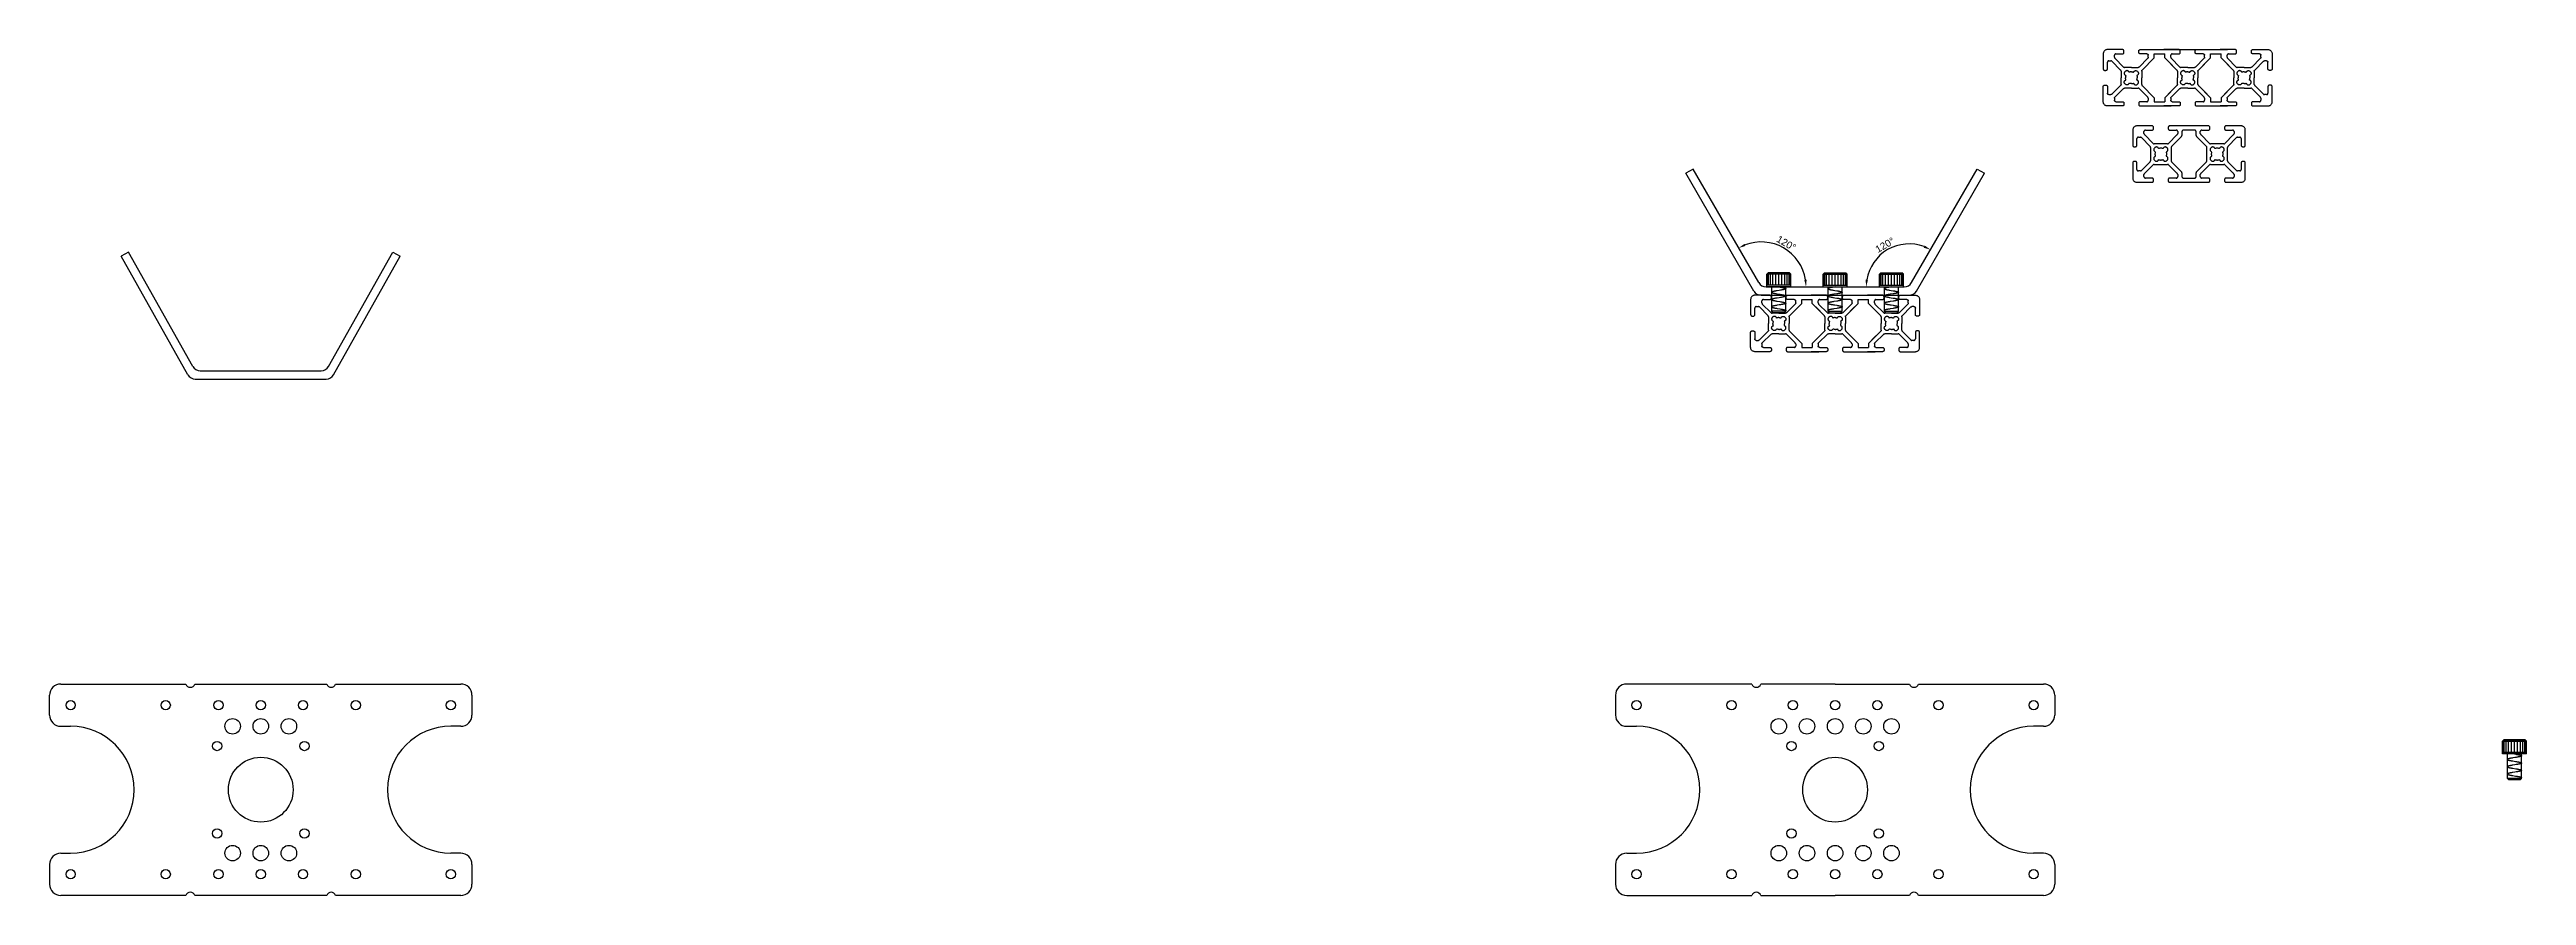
# Model space of a CAD drawing. Header units: millimetres. Extents: x 278 to 1158, y 380 to 680.
import ezdxf

# ---------------------------------------------------------------- set-up
doc = ezdxf.new("R2010")
doc.units = ezdxf.units.MM
doc.layers.add('outline', color=6, linetype='Continuous')
doc.layers.add('paliglinija', color=3, linetype='Continuous')
doc.styles.get("Standard").update_dxf_attribs({"font": 'Arial.ttf'})
doc.dimstyles.new('ISO-25', dxfattribs={"dimtxt": 2.5, "dimasz": 2.5, "dimexe": 1.25, "dimexo": 0.625, "dimtad": 1, "dimtxsty": 'Standard', "dimcen": 2.5, "dimadec": 0, "dimazin": 0, "dimtfac": 1, "dimtmove": 0, "dimatfit": 3, "dimfxl": 1, "dimarcsym": 0})

msp = doc.modelspace()

# ---------------------------------------------------------------- blocks, each defined once
blk = doc.blocks.new('m5_bolt')
for p, q in [((1149.36, 435.01), (1149.86, 435.51)), ((1157.86, 435.01), (1149.36, 435.01)), ((1149.36, 430.51), (1149.36, 435.01)), ((1157.36, 435.51), (1149.86, 435.51)), ((1157.86, 435.01), (1157.36, 435.51)), ((1157.86, 430.51), (1157.86, 435.01)), ((1157.86, 430.51), (1149.36, 430.51)), ((1151.11, 421.84), (1151.11, 430.51)), ((1156.11, 421.84), (1156.11, 430.51)), ((1151.61, 421.34), (1151.11, 421.84)), ((1156.11, 421.84), (1151.11, 421.84)), ((1155.61, 421.34), (1151.61, 421.34)), ((1155.61, 421.34), (1156.11, 421.84))]:
    blk.add_line(p, q)
at = {"color": 40}
for p, q in [((1157.86, 434.96), (1149.36, 434.96)), ((1157.86, 431.06), (1149.36, 431.06)), ((1149.51, 431.06), (1149.51, 434.96)), ((1149.93, 431.06), (1149.93, 434.96)), ((1150.61, 431.06), (1150.61, 434.96)), ((1151.49, 431.06), (1151.49, 434.96)), ((1152.51, 431.06), (1152.51, 434.96)), ((1153.61, 431.06), (1153.61, 434.96)), ((1154.71, 431.06), (1154.71, 434.96)), ((1155.74, 431.06), (1155.74, 434.96)), ((1156.62, 431.06), (1156.62, 434.96)), ((1157.29, 431.06), (1157.29, 434.96)), ((1157.72, 431.06), (1157.72, 434.96)), ((1152.41, 429.01), (1152.25, 428.98)), ((1152.41, 426.43), (1152.25, 426.39)), ((1152.41, 423.84), (1152.26, 423.81)), ((1152.58, 429.04), (1152.41, 429.01)), ((1152.58, 426.46), (1152.41, 426.43)), ((1152.41, 425.54), (1152.58, 425.51)), ((1152.58, 423.87), (1152.41, 423.84)), ((1152.41, 422.96), (1152.58, 422.93)), ((1152.42, 428.13), (1152.58, 428.1)), ((1152.75, 429.07), (1152.58, 429.04)), ((1152.58, 428.1), (1152.75, 428.07)), ((1152.75, 426.49), (1152.58, 426.46)), ((1152.58, 425.51), (1152.75, 425.48)), ((1152.75, 423.9), (1152.58, 423.87)), ((1152.58, 422.93), (1152.75, 422.9)), ((1153.01, 429.11), (1152.75, 429.07)), ((1152.75, 428.07), (1153.02, 428.02)), ((1153.02, 426.53), (1152.75, 426.49)), ((1152.75, 425.48), (1153.01, 425.44)), ((1153.01, 423.95), (1152.75, 423.9)), ((1152.75, 422.9), (1153.02, 422.85)), ((1153.01, 425.44), (1154.03, 425.27)), ((1153.74, 424.07), (1153.01, 423.95)), ((1153.02, 428.02), (1154.02, 427.85)), ((1153.02, 422.85), (1154.02, 422.69)), ((1153.61, 430.51), (1154.13, 430.42)), ((1154.2, 424.15), (1153.74, 424.07)), ((1154.02, 427.85), (1154.29, 427.81)), ((1154.02, 422.69), (1154.29, 422.64)), ((1154.03, 425.27), (1154.3, 425.22)), ((1154.13, 430.42), (1154.38, 430.38)), ((1154.47, 429.36), (1154.2, 429.31)), ((1154.47, 424.19), (1154.2, 424.15)), ((1154.47, 426.78), (1154.21, 426.73)), ((1154.29, 427.81), (1154.55, 427.76)), ((1154.29, 422.64), (1154.56, 422.6)), ((1154.3, 425.22), (1154.56, 425.18)), ((1154.38, 430.38), (1154.55, 430.35)), ((1154.64, 429.39), (1154.47, 429.36)), ((1154.64, 426.81), (1154.47, 426.78)), ((1154.64, 424.22), (1154.47, 424.19)), ((1154.55, 430.35), (1154.71, 430.32)), ((1154.55, 427.76), (1154.72, 427.73)), ((1154.56, 425.18), (1154.73, 425.15)), ((1154.56, 422.6), (1154.72, 422.57)), ((1154.8, 429.42), (1154.64, 429.39)), ((1154.81, 426.84), (1154.64, 426.81)), ((1154.81, 424.25), (1154.64, 424.22)), ((1154.71, 430.32), (1154.86, 430.29)), ((1154.96, 429.45), (1154.8, 429.42)), ((1154.97, 426.87), (1154.81, 426.84)), ((1154.97, 424.28), (1154.81, 424.25))]:
    blk.add_line(p, q, dxfattribs=at)
for points in [[(1152.25, 428.98), (1152.17, 428.96), (1152.1, 428.95), (1152.03, 428.93), (1151.96, 428.92), (1151.89, 428.9), (1151.82, 428.89), (1151.76, 428.87), (1151.7, 428.86), (1151.64, 428.84), (1151.59, 428.83), (1151.53, 428.81), (1151.48, 428.8), (1151.44, 428.78), (1151.39, 428.77), (1151.35, 428.75), (1151.31, 428.73), (1151.28, 428.72), (1151.25, 428.7), (1151.22, 428.69), (1151.19, 428.67), (1151.17, 428.66), (1151.15, 428.64), (1151.14, 428.63), (1151.13, 428.61), (1151.12, 428.6), (1151.11, 428.58), (1151.11, 428.57)], [(1151.11, 428.57), (1151.11, 428.55), (1151.12, 428.54), (1151.13, 428.52), (1151.14, 428.51), (1151.15, 428.49), (1151.17, 428.48), (1151.19, 428.46), (1151.22, 428.45), (1151.25, 428.43), (1151.28, 428.42), (1151.31, 428.4), (1151.35, 428.39), (1151.39, 428.37), (1151.44, 428.35), (1151.49, 428.34), (1151.54, 428.32), (1151.59, 428.31), (1151.65, 428.29), (1151.71, 428.28), (1151.77, 428.26), (1151.83, 428.25), (1151.9, 428.23), (1151.96, 428.22), (1152.04, 428.2), (1152.11, 428.19), (1152.18, 428.17), (1152.26, 428.16), (1152.42, 428.13)], [(1152.25, 426.39), (1152.18, 426.38), (1152.1, 426.36), (1152.03, 426.35), (1151.96, 426.33), (1151.89, 426.32), (1151.82, 426.3), (1151.76, 426.29), (1151.7, 426.27), (1151.64, 426.26), (1151.59, 426.24), (1151.54, 426.23), (1151.49, 426.21), (1151.44, 426.2), (1151.39, 426.18), (1151.35, 426.17), (1151.32, 426.15), (1151.28, 426.14), (1151.25, 426.12), (1151.22, 426.11), (1151.19, 426.09), (1151.17, 426.08), (1151.15, 426.06), (1151.14, 426.05), (1151.13, 426.03), (1151.12, 426.02), (1151.11, 426), (1151.11, 425.98)], [(1151.11, 425.98), (1151.11, 425.97), (1151.12, 425.95), (1151.13, 425.94), (1151.14, 425.92), (1151.15, 425.91), (1151.17, 425.89), (1151.19, 425.88), (1151.22, 425.86), (1151.25, 425.85), (1151.28, 425.83), (1151.31, 425.82), (1151.35, 425.8), (1151.39, 425.79), (1151.44, 425.77), (1151.48, 425.76), (1151.53, 425.74), (1151.59, 425.73), (1151.64, 425.71), (1151.7, 425.7), (1151.76, 425.68), (1151.83, 425.67), (1151.89, 425.65), (1151.96, 425.64), (1152.03, 425.62), (1152.1, 425.61), (1152.18, 425.59), (1152.25, 425.57), (1152.41, 425.54)], [(1152.26, 423.81), (1152.18, 423.8), (1152.1, 423.78), (1152.03, 423.77), (1151.96, 423.75), (1151.89, 423.74), (1151.83, 423.72), (1151.76, 423.71), (1151.7, 423.69), (1151.64, 423.68), (1151.59, 423.66), (1151.54, 423.64), (1151.49, 423.63), (1151.44, 423.61), (1151.39, 423.6), (1151.35, 423.58), (1151.31, 423.57), (1151.28, 423.55), (1151.25, 423.54), (1151.22, 423.52), (1151.19, 423.51), (1151.17, 423.49), (1151.15, 423.48), (1151.14, 423.46), (1151.13, 423.45), (1151.12, 423.43), (1151.11, 423.42), (1151.11, 423.4)], [(1151.11, 423.4), (1151.11, 423.39), (1151.12, 423.37), (1151.13, 423.36), (1151.14, 423.34), (1151.15, 423.33), (1151.17, 423.31), (1151.19, 423.3), (1151.22, 423.28), (1151.25, 423.27), (1151.28, 423.25), (1151.31, 423.23), (1151.35, 423.22), (1151.39, 423.2), (1151.44, 423.19), (1151.49, 423.17), (1151.54, 423.16), (1151.59, 423.14), (1151.64, 423.13), (1151.7, 423.11), (1151.76, 423.1), (1151.83, 423.08), (1151.89, 423.07), (1151.96, 423.05), (1152.03, 423.04), (1152.1, 423.02), (1152.18, 423.01), (1152.25, 422.99), (1152.41, 422.96)], [(1154.2, 429.31), (1153.75, 429.24), (1153.01, 429.11)], [(1154.21, 426.73), (1153.75, 426.65), (1153.02, 426.53)], [(1154.72, 427.73), (1154.89, 427.7), (1154.96, 427.69), (1155.04, 427.67), (1155.11, 427.66), (1155.19, 427.64), (1155.26, 427.63), (1155.33, 427.61), (1155.39, 427.6), (1155.46, 427.58), (1155.52, 427.57), (1155.58, 427.55), (1155.63, 427.53), (1155.68, 427.52), (1155.73, 427.5), (1155.78, 427.49), (1155.83, 427.47), (1155.87, 427.46), (1155.91, 427.44), (1155.94, 427.43), (1155.97, 427.41), (1156, 427.4), (1156.03, 427.38), (1156.05, 427.37), (1156.07, 427.35), (1156.08, 427.34), (1156.09, 427.32), (1156.1, 427.31), (1156.11, 427.29), (1156.11, 427.28)], [(1154.72, 422.57), (1154.89, 422.54), (1154.96, 422.52), (1155.04, 422.51), (1155.12, 422.49), (1155.19, 422.47), (1155.26, 422.46), (1155.33, 422.44), (1155.39, 422.43), (1155.46, 422.41), (1155.52, 422.4), (1155.58, 422.38), (1155.63, 422.37), (1155.69, 422.35), (1155.74, 422.34), (1155.78, 422.32), (1155.83, 422.31), (1155.87, 422.29), (1155.91, 422.28), (1155.94, 422.26), (1155.97, 422.25), (1156, 422.23), (1156.03, 422.22), (1156.05, 422.2), (1156.07, 422.19), (1156.08, 422.17), (1156.1, 422.16), (1156.1, 422.14), (1156.11, 422.13), (1156.11, 422.11)], [(1154.73, 425.15), (1154.89, 425.12), (1154.97, 425.1), (1155.05, 425.09), (1155.12, 425.07), (1155.19, 425.06), (1155.26, 425.04), (1155.33, 425.03), (1155.4, 425.01), (1155.46, 425), (1155.52, 424.98), (1155.58, 424.97), (1155.63, 424.95), (1155.69, 424.94), (1155.74, 424.92), (1155.78, 424.91), (1155.83, 424.89), (1155.87, 424.88), (1155.91, 424.86), (1155.94, 424.85), (1155.97, 424.83), (1156, 424.81), (1156.03, 424.8), (1156.05, 424.78), (1156.07, 424.77), (1156.08, 424.75), (1156.09, 424.74), (1156.1, 424.72), (1156.11, 424.71), (1156.11, 424.69)], [(1154.86, 430.29), (1155.01, 430.26), (1155.08, 430.25), (1155.15, 430.23), (1155.22, 430.22), (1155.28, 430.2), (1155.35, 430.19), (1155.41, 430.18), (1155.47, 430.16), (1155.52, 430.15), (1155.58, 430.13), (1155.63, 430.12), (1155.68, 430.1), (1155.73, 430.09), (1155.78, 430.07), (1155.82, 430.06), (1155.86, 430.05), (1155.89, 430.03), (1155.93, 430.02), (1155.96, 430), (1155.99, 429.99), (1156.01, 429.97), (1156.04, 429.96), (1156.06, 429.95), (1156.07, 429.93), (1156.09, 429.92), (1156.1, 429.9), (1156.1, 429.89), (1156.11, 429.87), (1156.11, 429.86)], [(1156.11, 429.86), (1156.11, 429.84), (1156.1, 429.83), (1156.09, 429.81), (1156.08, 429.8), (1156.07, 429.78), (1156.05, 429.77), (1156.03, 429.75), (1156, 429.74), (1155.97, 429.72), (1155.94, 429.71), (1155.91, 429.69), (1155.87, 429.68), (1155.83, 429.66), (1155.78, 429.65), (1155.74, 429.63), (1155.68, 429.62), (1155.63, 429.6), (1155.58, 429.59), (1155.52, 429.57), (1155.46, 429.56), (1155.39, 429.54), (1155.33, 429.52), (1155.26, 429.51), (1155.19, 429.49), (1155.11, 429.48), (1155.04, 429.46), (1154.96, 429.45)], [(1156.11, 427.28), (1156.11, 427.26), (1156.1, 427.25), (1156.09, 427.23), (1156.08, 427.22), (1156.07, 427.2), (1156.05, 427.19), (1156.03, 427.17), (1156, 427.15), (1155.97, 427.14), (1155.94, 427.12), (1155.91, 427.11), (1155.87, 427.09), (1155.83, 427.08), (1155.78, 427.06), (1155.74, 427.05), (1155.69, 427.03), (1155.63, 427.02), (1155.58, 427), (1155.52, 426.99), (1155.46, 426.97), (1155.39, 426.96), (1155.33, 426.94), (1155.26, 426.93), (1155.19, 426.91), (1155.12, 426.9), (1155.04, 426.88), (1154.97, 426.87)], [(1156.11, 424.69), (1156.11, 424.68), (1156.1, 424.66), (1156.09, 424.65), (1156.08, 424.63), (1156.07, 424.62), (1156.05, 424.6), (1156.03, 424.59), (1156, 424.57), (1155.97, 424.56), (1155.94, 424.54), (1155.91, 424.53), (1155.87, 424.51), (1155.83, 424.5), (1155.78, 424.48), (1155.74, 424.47), (1155.69, 424.45), (1155.63, 424.44), (1155.58, 424.42), (1155.52, 424.4), (1155.46, 424.39), (1155.4, 424.37), (1155.33, 424.36), (1155.26, 424.34), (1155.19, 424.33), (1155.12, 424.31), (1155.04, 424.3), (1154.97, 424.28)], [(1156.11, 422.11), (1156.11, 422.09), (1156.1, 422.08), (1156.09, 422.06), (1156.08, 422.05), (1156.07, 422.03), (1156.05, 422.02), (1156.03, 422), (1156, 421.99), (1155.97, 421.97), (1155.94, 421.96), (1155.91, 421.94), (1155.87, 421.93), (1155.83, 421.91), (1155.78, 421.9), (1155.73, 421.88), (1155.68, 421.87), (1155.63, 421.85), (1155.59, 421.84)]]:
    blk.add_lwpolyline(points, dxfattribs=at)
blk = doc.blocks.new('*D18')
at = {"layer": 'Defpoints', "color": 0, "transparency": 16777216}
for p in [(962.78, 638.04), (936, 611.24), (887.84, 596.24), (936.91, 596.24), (939.51, 597.74)]:
    blk.add_point(p, dxfattribs=at)
at = {"layer": 'paliglinija', "color": 0, "lineweight": -2, "transparency": 16777216}
blk.add_arc((938.64, 596.24), 15.23, 69.41326, 170.58674, dxfattribs=at)
at = {"layer": 'paliglinija', "color": 0, "transparency": 16777216}
for points in [[(944.18, 610.88), (943.82, 610.12), (946.26, 609.43)], [(924.03, 598.7), (923.2, 598.76), (923.41, 596.24)]]:
    blk.add_solid(points, dxfattribs=at)
at = {"layer": 'paliglinija', "color": 0, "transparency": 16777216, "insert": (930.07, 611.08), "char_height": 2.5, "attachment_point": 5, "rotation": 30}
blk.add_mtext('120°', dxfattribs=at)
blk = doc.blocks.new('*D19')
at = {"layer": 'Defpoints', "color": 0, "transparency": 16777216}
for p in [(861.97, 638.04), (898.32, 606.48), (885.24, 597.74), (887.84, 596.24), (936.91, 596.24)]:
    blk.add_point(p, dxfattribs=at)
at = {"layer": 'paliglinija', "color": 0, "lineweight": -2, "transparency": 16777216}
blk.add_arc((886.11, 596.24), 15.94, 8.99487, 111.00513, dxfattribs=at)
at = {"layer": 'paliglinija', "color": 0, "transparency": 16777216}
for points in [[(880.57, 610.74), (880.21, 611.5), (878.14, 610.04)], [(902.27, 598.76), (901.44, 598.7), (902.05, 596.24)]]:
    blk.add_solid(points, dxfattribs=at)
at = {"layer": 'paliglinija', "color": 0, "transparency": 16777216, "insert": (895.03, 611.69), "char_height": 2.5, "attachment_point": 5, "rotation": 330}
blk.add_mtext('120°', dxfattribs=at)
blk = doc.blocks.new('20x60')
for p, q in [((914.02, 683.65), (914, 683.45)), ((914, 683.45), (914, 678.09)), ((914, 678.09), (914.01, 678.02)), ((914.01, 678.02), (914.02, 677.96)), ((914.05, 683.84), (914.02, 683.65)), ((914.02, 677.96), (914.04, 677.89)), ((914.04, 677.89), (914.07, 677.84)), ((914.12, 684.03), (914.05, 683.84)), ((914.07, 677.84), (914.11, 677.78)), ((914.11, 677.78), (914.15, 677.73)), ((914.2, 684.2), (914.12, 684.03)), ((914.15, 677.73), (914.2, 677.69)), ((914.31, 684.36), (914.2, 684.2)), ((914.2, 677.69), (914.26, 677.65)), ((914.26, 677.65), (914.32, 677.62)), ((914.44, 684.51), (914.31, 684.36)), ((914.32, 677.62), (914.38, 677.6)), ((914.38, 677.6), (914.44, 677.59)), ((914.59, 684.64), (914.44, 684.51)), ((914.44, 677.59), (914.51, 677.58)), ((914.51, 677.58), (914.99, 677.58)), ((914.75, 684.75), (914.59, 684.64)), ((914.93, 684.84), (914.75, 684.75)), ((915.11, 684.9), (914.93, 684.84)), ((914.99, 677.58), (915.06, 677.59)), ((915.06, 677.59), (915.13, 677.6)), ((915.31, 684.94), (915.11, 684.9)), ((915.13, 677.6), (915.19, 677.62)), ((915.19, 677.62), (915.25, 677.65)), ((915.25, 677.65), (915.3, 677.69)), ((915.3, 677.69), (915.35, 677.73)), ((915.5, 684.95), (915.31, 684.94)), ((915.35, 677.73), (915.4, 677.78)), ((915.4, 677.78), (915.43, 677.84)), ((915.43, 677.84), (915.46, 677.89)), ((915.46, 677.89), (915.48, 677.96)), ((915.48, 677.96), (915.5, 678.02)), ((920.86, 684.95), (915.5, 684.95)), ((915.51, 680.5), (915.5, 680.44)), ((915.5, 678.09), (915.5, 680.44)), ((915.5, 678.02), (915.5, 678.09)), ((915.52, 680.57), (915.51, 680.5)), ((915.54, 680.63), (915.52, 680.57)), ((915.57, 680.69), (915.54, 680.63)), ((915.61, 680.75), (915.57, 680.69)), ((915.65, 680.8), (915.61, 680.75)), ((915.7, 680.84), (915.65, 680.8)), ((915.76, 680.88), (915.7, 680.84)), ((915.82, 680.91), (915.76, 680.88)), ((915.88, 680.93), (915.82, 680.91)), ((915.94, 680.94), (915.88, 680.93)), ((916.01, 680.95), (915.94, 680.94)), ((916.01, 680.95), (916.74, 680.95)), ((916.77, 680.95), (916.74, 680.95)), ((916.8, 680.94), (916.77, 680.95)), ((916.84, 680.94), (916.8, 680.94)), ((916.87, 680.93), (916.84, 680.94)), ((916.9, 680.92), (916.87, 680.93)), ((916.93, 680.91), (916.9, 680.92)), ((916.96, 680.89), (916.93, 680.91)), ((916.99, 680.88), (916.96, 680.89)), ((917.02, 680.86), (916.99, 680.88)), ((917.05, 680.84), (917.02, 680.86)), ((917.07, 680.82), (917.05, 680.84)), ((917.1, 680.8), (917.07, 680.82)), ((917.1, 680.8), (920.2, 677.69)), ((918.02, 683.07), (918.01, 683.01)), ((918.01, 683.01), (918.01, 682.94)), ((918.01, 682.22), (918.01, 682.94)), ((918.01, 682.22), (918.01, 682.18)), ((918.01, 682.18), (918.01, 682.15)), ((918.01, 682.15), (918.02, 682.12)), ((918.05, 683.14), (918.02, 683.07)), ((918.02, 682.12), (918.02, 682.09)), ((918.02, 682.09), (918.03, 682.05)), ((918.03, 682.05), (918.05, 682.02)), ((918.08, 683.2), (918.05, 683.14)), ((918.05, 682.02), (918.06, 681.99)), ((918.06, 681.99), (918.08, 681.96)), ((918.11, 683.25), (918.08, 683.2)), ((918.08, 681.96), (918.09, 681.94)), ((918.09, 681.94), (918.11, 681.91)), ((918.16, 683.3), (918.11, 683.25)), ((918.11, 681.91), (918.13, 681.88)), ((918.13, 681.88), (918.16, 681.86)), ((918.21, 683.35), (918.16, 683.3)), ((921.26, 678.75), (918.16, 681.86)), ((918.26, 683.38), (918.21, 683.35)), ((918.32, 683.41), (918.26, 683.38)), ((918.38, 683.43), (918.32, 683.41)), ((918.45, 683.45), (918.38, 683.43)), ((918.52, 683.45), (918.45, 683.45)), ((918.52, 683.45), (920.86, 683.45)), ((920.22, 677.67), (920.2, 677.69)), ((920.24, 677.64), (920.22, 677.67)), ((920.26, 677.62), (920.24, 677.64)), ((920.28, 677.59), (920.26, 677.62)), ((920.29, 677.56), (920.28, 677.59)), ((920.31, 677.53), (920.29, 677.56)), ((920.32, 677.5), (920.31, 677.53)), ((920.33, 677.47), (920.32, 677.5)), ((920.34, 677.43), (920.33, 677.47)), ((920.34, 677.4), (920.34, 677.43)), ((920.35, 677.37), (920.34, 677.4)), ((920.35, 677.34), (920.35, 677.37)), ((920.35, 677.34), (920.35, 674.95)), ((920.93, 684.95), (920.86, 684.95)), ((920.86, 683.45), (920.93, 683.46)), ((921, 684.93), (920.93, 684.95)), ((920.93, 683.46), (921, 683.47)), ((921.06, 684.91), (921, 684.93)), ((921, 683.47), (921.06, 683.49)), ((921.12, 684.88), (921.06, 684.91)), ((921.06, 683.49), (921.12, 683.52)), ((921.17, 684.85), (921.12, 684.88)), ((921.12, 683.52), (921.17, 683.56)), ((921.22, 684.8), (921.17, 684.85)), ((921.17, 683.56), (921.22, 683.6)), ((921.27, 684.75), (921.22, 684.8)), ((921.22, 683.6), (921.27, 683.65)), ((921.26, 678.75), (921.28, 678.73)), ((921.3, 684.7), (921.27, 684.75)), ((921.27, 683.65), (921.3, 683.71)), ((921.28, 678.73), (921.31, 678.71)), ((921.33, 684.64), (921.3, 684.7)), ((921.3, 683.71), (921.33, 683.76)), ((921.31, 678.71), (921.34, 678.69)), ((921.35, 684.57), (921.33, 684.64)), ((921.33, 683.76), (921.35, 683.83)), ((921.34, 678.69), (921.36, 678.67)), ((921.37, 684.51), (921.35, 684.57)), ((921.35, 683.83), (921.37, 683.89)), ((921.36, 678.67), (921.39, 678.66)), ((921.37, 684.44), (921.37, 684.51)), ((921.37, 683.96), (921.37, 684.44)), ((921.37, 683.89), (921.37, 683.96)), ((921.39, 678.66), (921.42, 678.64)), ((921.42, 678.64), (921.45, 678.63)), ((921.45, 678.63), (921.49, 678.62)), ((921.49, 678.62), (921.52, 678.62)), ((921.52, 678.62), (921.55, 678.61)), ((921.55, 678.61), (921.59, 678.61)), ((921.59, 678.61), (921.62, 678.61)), ((924, 678.61), (921.62, 678.61)), ((921.88, 677.26), (921.7, 677.08)), ((921.98, 677.34), (921.88, 677.26)), ((922.1, 677.41), (921.98, 677.34)), ((922.23, 677.46), (922.1, 677.41)), ((922.37, 677.48), (922.23, 677.46)), ((922.51, 677.48), (922.37, 677.48)), ((922.65, 677.46), (922.51, 677.48)), ((922.78, 677.41), (922.65, 677.46)), ((922.89, 677.34), (922.78, 677.41)), ((923, 677.25), (922.89, 677.34)), ((923.09, 677.14), (923, 677.25)), ((924, 678.61), (926.39, 678.61)), ((924.92, 677.14), (925.01, 677.25)), ((925.01, 677.25), (925.11, 677.34)), ((925.11, 677.34), (925.23, 677.41)), ((925.23, 677.41), (925.36, 677.46)), ((925.36, 677.46), (925.49, 677.48)), ((925.49, 677.48), (925.63, 677.48)), ((925.63, 677.48), (925.77, 677.46)), ((925.77, 677.46), (925.9, 677.41)), ((925.9, 677.41), (926.02, 677.34)), ((926.02, 677.34), (926.13, 677.26)), ((926.13, 677.26), (926.31, 677.08)), ((926.42, 678.61), (926.39, 678.61)), ((926.45, 678.61), (926.42, 678.61)), ((926.49, 678.62), (926.45, 678.61)), ((926.52, 678.62), (926.49, 678.62)), ((926.55, 678.63), (926.52, 678.62)), ((926.58, 678.64), (926.55, 678.63)), ((926.61, 678.66), (926.58, 678.64)), ((926.64, 678.67), (926.61, 678.66)), ((926.63, 684.44), (926.64, 684.51)), ((926.63, 683.96), (926.63, 684.44)), ((926.64, 683.89), (926.63, 683.96)), ((926.64, 684.51), (926.65, 684.57)), ((926.65, 683.83), (926.64, 683.89)), ((926.67, 678.69), (926.64, 678.67)), ((926.65, 684.57), (926.67, 684.64)), ((926.67, 683.76), (926.65, 683.83)), ((926.67, 684.64), (926.7, 684.7)), ((926.7, 683.71), (926.67, 683.76)), ((926.7, 678.71), (926.67, 678.69)), ((926.7, 684.7), (926.74, 684.75)), ((926.74, 683.65), (926.7, 683.71)), ((926.72, 678.73), (926.7, 678.71)), ((926.75, 678.75), (926.72, 678.73)), ((926.74, 684.75), (926.78, 684.8)), ((926.78, 683.6), (926.74, 683.65)), ((926.75, 678.75), (929.85, 681.86)), ((926.78, 684.8), (926.83, 684.85)), ((926.83, 683.56), (926.78, 683.6)), ((926.83, 684.85), (926.89, 684.88)), ((926.89, 683.52), (926.83, 683.56)), ((926.89, 684.88), (926.95, 684.91)), ((926.95, 683.49), (926.89, 683.52)), ((926.95, 684.91), (927.01, 684.93)), ((927.01, 683.47), (926.95, 683.49)), ((927.01, 684.93), (927.07, 684.95)), ((927.07, 683.46), (927.01, 683.47)), ((927.07, 684.95), (927.14, 684.95)), ((927.14, 683.45), (927.07, 683.46)), ((927.14, 684.95), (932.5, 684.95)), ((929.49, 683.45), (927.14, 683.45)), ((927.66, 677.4), (927.67, 677.43)), ((927.66, 677.37), (927.66, 677.4)), ((927.66, 677.34), (927.66, 677.37)), ((927.66, 677.34), (927.66, 674.95)), ((927.67, 677.47), (927.68, 677.5)), ((927.67, 677.43), (927.67, 677.47)), ((927.68, 677.5), (927.7, 677.53)), ((927.7, 677.53), (927.71, 677.56)), ((927.71, 677.56), (927.73, 677.59)), ((927.73, 677.59), (927.74, 677.62)), ((927.74, 677.62), (927.76, 677.64)), ((927.76, 677.64), (927.78, 677.67)), ((927.78, 677.67), (927.81, 677.69)), ((932.13, 682.02), (927.81, 677.69)), ((929.49, 683.45), (929.56, 683.45)), ((929.56, 683.45), (929.62, 683.43)), ((929.62, 683.43), (929.68, 683.41)), ((929.68, 683.41), (929.74, 683.38)), ((929.74, 683.38), (929.8, 683.35)), ((929.8, 683.35), (929.85, 683.3)), ((929.82, 684.95), (938.18, 684.95)), ((929.85, 683.3), (929.89, 683.25)), ((929.87, 681.88), (929.85, 681.86)), ((929.89, 681.91), (929.87, 681.88)), ((929.89, 683.25), (929.93, 683.2)), ((929.91, 681.94), (929.89, 681.91)), ((929.93, 681.96), (929.91, 681.94)), ((929.93, 683.2), (929.96, 683.14)), ((929.94, 681.99), (929.93, 681.96)), ((929.96, 682.02), (929.94, 681.99)), ((929.96, 683.14), (929.98, 683.07)), ((929.97, 682.05), (929.96, 682.02)), ((929.98, 682.09), (929.97, 682.05)), ((929.98, 683.07), (929.99, 683.01)), ((929.99, 682.12), (929.98, 682.09)), ((929.99, 683.01), (930, 682.94)), ((930, 682.18), (929.99, 682.15)), ((929.99, 682.15), (929.99, 682.12)), ((930, 682.22), (930, 682.94)), ((930, 682.22), (930, 682.18)), ((932.13, 682.02), (932.13, 683.45)), ((932.13, 683.45), (935.88, 683.45)), ((940.86, 684.95), (935.5, 684.95)), ((935.88, 682.02), (935.88, 683.45)), ((935.88, 682.02), (940.2, 677.69)), ((937.1, 680.8), (940.2, 677.69)), ((938.02, 683.07), (938.01, 683.01)), ((938.01, 683.01), (938.01, 682.94)), ((938.01, 682.22), (938.01, 682.94)), ((938.01, 682.22), (938.01, 682.18)), ((938.01, 682.18), (938.01, 682.15)), ((938.01, 682.15), (938.02, 682.12)), ((938.05, 683.14), (938.02, 683.07)), ((938.02, 682.12), (938.02, 682.09)), ((938.02, 682.09), (938.03, 682.05)), ((938.03, 682.05), (938.05, 682.02)), ((938.08, 683.2), (938.05, 683.14)), ((938.05, 682.02), (938.06, 681.99)), ((938.06, 681.99), (938.08, 681.96)), ((938.11, 683.25), (938.08, 683.2)), ((938.08, 681.96), (938.09, 681.94)), ((938.09, 681.94), (938.11, 681.91)), ((938.16, 683.3), (938.11, 683.25)), ((938.11, 681.91), (938.13, 681.88)), ((938.13, 681.88), (938.16, 681.86)), ((938.21, 683.35), (938.16, 683.3)), ((941.26, 678.75), (938.16, 681.86)), ((938.26, 683.38), (938.21, 683.35)), ((938.32, 683.41), (938.26, 683.38)), ((938.38, 683.43), (938.32, 683.41)), ((938.45, 683.45), (938.38, 683.43)), ((938.52, 683.45), (938.45, 683.45)), ((938.52, 683.45), (940.86, 683.45)), ((940.22, 677.67), (940.2, 677.69)), ((940.24, 677.64), (940.22, 677.67)), ((940.26, 677.62), (940.24, 677.64)), ((940.28, 677.59), (940.26, 677.62)), ((940.29, 677.56), (940.28, 677.59)), ((940.31, 677.53), (940.29, 677.56)), ((940.32, 677.5), (940.31, 677.53)), ((940.33, 677.47), (940.32, 677.5)), ((940.34, 677.43), (940.33, 677.47)), ((940.34, 677.4), (940.34, 677.43)), ((940.35, 677.37), (940.34, 677.4)), ((940.35, 677.34), (940.35, 677.37)), ((940.35, 677.34), (940.35, 674.95)), ((940.93, 684.95), (940.86, 684.95)), ((940.86, 683.45), (940.93, 683.46)), ((941, 684.93), (940.93, 684.95)), ((940.93, 683.46), (941, 683.47)), ((941.06, 684.91), (941, 684.93)), ((941, 683.47), (941.06, 683.49)), ((941.12, 684.88), (941.06, 684.91)), ((941.06, 683.49), (941.12, 683.52)), ((941.17, 684.85), (941.12, 684.88)), ((941.12, 683.52), (941.17, 683.56)), ((941.22, 684.8), (941.17, 684.85)), ((941.17, 683.56), (941.22, 683.6)), ((941.27, 684.75), (941.22, 684.8)), ((941.22, 683.6), (941.27, 683.65)), ((941.26, 678.75), (941.28, 678.73)), ((941.3, 684.7), (941.27, 684.75)), ((941.27, 683.65), (941.3, 683.71)), ((941.28, 678.73), (941.31, 678.71)), ((941.33, 684.64), (941.3, 684.7)), ((941.3, 683.71), (941.33, 683.76)), ((941.31, 678.71), (941.34, 678.69)), ((941.35, 684.57), (941.33, 684.64)), ((941.33, 683.76), (941.35, 683.83)), ((941.34, 678.69), (941.36, 678.67)), ((941.37, 684.51), (941.35, 684.57)), ((941.35, 683.83), (941.37, 683.89)), ((941.36, 678.67), (941.39, 678.66)), ((941.37, 684.44), (941.37, 684.51)), ((941.37, 683.96), (941.37, 684.44)), ((941.37, 683.89), (941.37, 683.96)), ((941.39, 678.66), (941.42, 678.64)), ((941.42, 678.64), (941.45, 678.63)), ((941.45, 678.63), (941.49, 678.62)), ((941.49, 678.62), (941.52, 678.62)), ((941.52, 678.62), (941.55, 678.61)), ((941.55, 678.61), (941.59, 678.61)), ((941.59, 678.61), (941.62, 678.61)), ((944, 678.61), (941.62, 678.61)), ((941.88, 677.26), (941.7, 677.08)), ((941.98, 677.34), (941.88, 677.26)), ((942.1, 677.41), (941.98, 677.34)), ((942.23, 677.46), (942.1, 677.41)), ((942.37, 677.48), (942.23, 677.46)), ((942.51, 677.48), (942.37, 677.48)), ((942.65, 677.46), (942.51, 677.48)), ((942.78, 677.41), (942.65, 677.46)), ((942.89, 677.34), (942.78, 677.41)), ((943, 677.25), (942.89, 677.34)), ((943.09, 677.14), (943, 677.25)), ((944, 678.61), (946.39, 678.61)), ((944.92, 677.14), (945.01, 677.25)), ((945.01, 677.25), (945.11, 677.34)), ((945.11, 677.34), (945.23, 677.41)), ((945.23, 677.41), (945.36, 677.46)), ((945.36, 677.46), (945.49, 677.48)), ((945.49, 677.48), (945.63, 677.48)), ((945.63, 677.48), (945.77, 677.46)), ((945.77, 677.46), (945.9, 677.41)), ((945.9, 677.41), (946.02, 677.34)), ((946.02, 677.34), (946.13, 677.26)), ((946.13, 677.26), (946.31, 677.08)), ((946.42, 678.61), (946.39, 678.61)), ((946.45, 678.61), (946.42, 678.61)), ((946.49, 678.62), (946.45, 678.61)), ((946.52, 678.62), (946.49, 678.62)), ((946.55, 678.63), (946.52, 678.62)), ((946.58, 678.64), (946.55, 678.63)), ((946.61, 678.66), (946.58, 678.64)), ((946.64, 678.67), (946.61, 678.66)), ((946.63, 684.44), (946.64, 684.51)), ((946.63, 683.96), (946.63, 684.44)), ((946.64, 683.89), (946.63, 683.96)), ((946.64, 684.51), (946.65, 684.57)), ((946.65, 683.83), (946.64, 683.89)), ((946.67, 678.69), (946.64, 678.67)), ((946.65, 684.57), (946.67, 684.64)), ((946.67, 683.76), (946.65, 683.83)), ((946.67, 684.64), (946.7, 684.7)), ((946.7, 683.71), (946.67, 683.76)), ((946.7, 678.71), (946.67, 678.69)), ((946.7, 684.7), (946.74, 684.75)), ((946.74, 683.65), (946.7, 683.71)), ((946.72, 678.73), (946.7, 678.71)), ((946.75, 678.75), (946.72, 678.73)), ((946.74, 684.75), (946.78, 684.8)), ((946.78, 683.6), (946.74, 683.65)), ((946.75, 678.75), (949.85, 681.86)), ((946.78, 684.8), (946.83, 684.85)), ((946.83, 683.56), (946.78, 683.6)), ((946.83, 684.85), (946.89, 684.88)), ((946.89, 683.52), (946.83, 683.56)), ((946.89, 684.88), (946.95, 684.91)), ((946.95, 683.49), (946.89, 683.52)), ((946.95, 684.91), (947.01, 684.93)), ((947.01, 683.47), (946.95, 683.49)), ((947.01, 684.93), (947.07, 684.95)), ((947.07, 683.46), (947.01, 683.47)), ((947.07, 684.95), (947.14, 684.95)), ((947.14, 683.45), (947.07, 683.46)), ((947.14, 684.95), (952.5, 684.95)), ((949.49, 683.45), (947.14, 683.45)), ((947.66, 677.4), (947.67, 677.43)), ((947.66, 677.37), (947.66, 677.4)), ((947.66, 677.34), (947.66, 677.37)), ((947.66, 677.34), (947.66, 674.95)), ((947.67, 677.47), (947.68, 677.5)), ((947.67, 677.43), (947.67, 677.47)), ((947.68, 677.5), (947.7, 677.53)), ((947.7, 677.53), (947.71, 677.56)), ((947.71, 677.56), (947.73, 677.59)), ((947.73, 677.59), (947.74, 677.62)), ((947.74, 677.62), (947.76, 677.64)), ((947.76, 677.64), (947.78, 677.67)), ((947.78, 677.67), (947.81, 677.69)), ((952.13, 682.02), (947.81, 677.69)), ((950.91, 680.8), (947.81, 677.69)), ((949.49, 683.45), (949.56, 683.45)), ((949.56, 683.45), (949.62, 683.43)), ((949.62, 683.43), (949.68, 683.41)), ((949.68, 683.41), (949.74, 683.38)), ((949.74, 683.38), (949.8, 683.35)), ((949.8, 683.35), (949.85, 683.3)), ((949.82, 684.95), (958.18, 684.95)), ((949.85, 683.3), (949.89, 683.25)), ((949.87, 681.88), (949.85, 681.86)), ((949.89, 681.91), (949.87, 681.88)), ((949.89, 683.25), (949.93, 683.2)), ((949.91, 681.94), (949.89, 681.91)), ((949.93, 681.96), (949.91, 681.94)), ((949.93, 683.2), (949.96, 683.14)), ((949.94, 681.99), (949.93, 681.96)), ((949.96, 682.02), (949.94, 681.99)), ((949.96, 683.14), (949.98, 683.07)), ((949.97, 682.05), (949.96, 682.02)), ((949.98, 682.09), (949.97, 682.05)), ((949.98, 683.07), (949.99, 683.01)), ((949.99, 682.12), (949.98, 682.09)), ((949.99, 683.01), (950, 682.94)), ((950, 682.18), (949.99, 682.15)), ((949.99, 682.15), (949.99, 682.12)), ((950, 682.22), (950, 682.94)), ((950, 682.22), (950, 682.18)), ((952.13, 682.02), (952.13, 683.45)), ((952.13, 683.45), (955.88, 683.45)), ((960.86, 684.95), (955.5, 684.95)), ((955.88, 682.02), (955.88, 683.45)), ((955.88, 682.02), (960.2, 677.69)), ((957.1, 680.8), (960.2, 677.69)), ((958.02, 683.07), (958.01, 683.01)), ((958.01, 683.01), (958.01, 682.94)), ((958.01, 682.22), (958.01, 682.94)), ((958.01, 682.22), (958.01, 682.18)), ((958.01, 682.18), (958.01, 682.15)), ((958.01, 682.15), (958.02, 682.12)), ((958.05, 683.14), (958.02, 683.07)), ((958.02, 682.12), (958.02, 682.09)), ((958.02, 682.09), (958.03, 682.05)), ((958.03, 682.05), (958.05, 682.02)), ((958.08, 683.2), (958.05, 683.14)), ((958.05, 682.02), (958.06, 681.99)), ((958.06, 681.99), (958.08, 681.96)), ((958.11, 683.25), (958.08, 683.2)), ((958.08, 681.96), (958.09, 681.94)), ((958.09, 681.94), (958.11, 681.91)), ((958.16, 683.3), (958.11, 683.25)), ((958.11, 681.91), (958.13, 681.88)), ((958.13, 681.88), (958.16, 681.86)), ((958.21, 683.35), (958.16, 683.3)), ((961.26, 678.75), (958.16, 681.86)), ((958.26, 683.38), (958.21, 683.35)), ((958.32, 683.41), (958.26, 683.38)), ((958.38, 683.43), (958.32, 683.41)), ((958.45, 683.45), (958.38, 683.43)), ((958.52, 683.45), (958.45, 683.45)), ((958.52, 683.45), (960.86, 683.45)), ((960.22, 677.67), (960.2, 677.69)), ((960.24, 677.64), (960.22, 677.67)), ((960.26, 677.62), (960.24, 677.64)), ((960.28, 677.59), (960.26, 677.62)), ((960.29, 677.56), (960.28, 677.59)), ((960.31, 677.53), (960.29, 677.56)), ((960.32, 677.5), (960.31, 677.53)), ((960.33, 677.47), (960.32, 677.5)), ((960.34, 677.43), (960.33, 677.47)), ((960.34, 677.4), (960.34, 677.43)), ((960.35, 677.37), (960.34, 677.4)), ((960.35, 677.34), (960.35, 677.37)), ((960.35, 677.34), (960.35, 674.95)), ((960.93, 684.95), (960.86, 684.95)), ((960.86, 683.45), (960.93, 683.46)), ((961, 684.93), (960.93, 684.95)), ((960.93, 683.46), (961, 683.47)), ((961.06, 684.91), (961, 684.93)), ((961, 683.47), (961.06, 683.49)), ((961.12, 684.88), (961.06, 684.91)), ((961.06, 683.49), (961.12, 683.52)), ((961.17, 684.85), (961.12, 684.88)), ((961.12, 683.52), (961.17, 683.56)), ((961.22, 684.8), (961.17, 684.85)), ((961.17, 683.56), (961.22, 683.6)), ((961.27, 684.75), (961.22, 684.8)), ((961.22, 683.6), (961.27, 683.65)), ((961.26, 678.75), (961.28, 678.73)), ((961.3, 684.7), (961.27, 684.75)), ((961.27, 683.65), (961.3, 683.71)), ((961.28, 678.73), (961.31, 678.71)), ((961.33, 684.64), (961.3, 684.7)), ((961.3, 683.71), (961.33, 683.76)), ((961.31, 678.71), (961.34, 678.69)), ((961.35, 684.57), (961.33, 684.64)), ((961.33, 683.76), (961.35, 683.83)), ((961.34, 678.69), (961.36, 678.67)), ((961.37, 684.51), (961.35, 684.57)), ((961.35, 683.83), (961.37, 683.89)), ((961.36, 678.67), (961.39, 678.66)), ((961.37, 684.44), (961.37, 684.51)), ((961.37, 683.96), (961.37, 684.44)), ((961.37, 683.89), (961.37, 683.96)), ((961.39, 678.66), (961.42, 678.64)), ((961.42, 678.64), (961.45, 678.63)), ((961.45, 678.63), (961.49, 678.62)), ((961.49, 678.62), (961.52, 678.62)), ((961.52, 678.62), (961.55, 678.61)), ((961.55, 678.61), (961.59, 678.61)), ((961.59, 678.61), (961.62, 678.61)), ((964, 678.61), (961.62, 678.61)), ((961.88, 677.26), (961.7, 677.08)), ((961.98, 677.34), (961.88, 677.26)), ((962.1, 677.41), (961.98, 677.34)), ((962.23, 677.46), (962.1, 677.41)), ((962.37, 677.48), (962.23, 677.46)), ((962.51, 677.48), (962.37, 677.48)), ((962.65, 677.46), (962.51, 677.48)), ((962.78, 677.41), (962.65, 677.46)), ((962.89, 677.34), (962.78, 677.41)), ((963, 677.25), (962.89, 677.34)), ((963.09, 677.14), (963, 677.25)), ((964, 678.61), (966.39, 678.61)), ((964.92, 677.14), (965.01, 677.25)), ((965.01, 677.25), (965.11, 677.34)), ((965.11, 677.34), (965.23, 677.41)), ((965.23, 677.41), (965.36, 677.46)), ((965.36, 677.46), (965.49, 677.48)), ((965.49, 677.48), (965.63, 677.48)), ((965.63, 677.48), (965.77, 677.46)), ((965.77, 677.46), (965.9, 677.41)), ((965.9, 677.41), (966.02, 677.34)), ((966.02, 677.34), (966.13, 677.26)), ((966.13, 677.26), (966.31, 677.08)), ((966.42, 678.61), (966.39, 678.61)), ((966.45, 678.61), (966.42, 678.61)), ((966.49, 678.62), (966.45, 678.61)), ((966.52, 678.62), (966.49, 678.62)), ((966.55, 678.63), (966.52, 678.62)), ((966.58, 678.64), (966.55, 678.63)), ((966.61, 678.66), (966.58, 678.64)), ((966.64, 678.67), (966.61, 678.66)), ((966.63, 684.44), (966.64, 684.51)), ((966.63, 683.96), (966.63, 684.44)), ((966.64, 683.89), (966.63, 683.96)), ((966.64, 684.51), (966.65, 684.57)), ((966.65, 683.83), (966.64, 683.89)), ((966.67, 678.69), (966.64, 678.67)), ((966.65, 684.57), (966.67, 684.64)), ((966.67, 683.76), (966.65, 683.83)), ((966.67, 684.64), (966.7, 684.7)), ((966.7, 683.71), (966.67, 683.76)), ((966.7, 678.71), (966.67, 678.69)), ((966.7, 684.7), (966.74, 684.75)), ((966.74, 683.65), (966.7, 683.71)), ((966.72, 678.73), (966.7, 678.71)), ((966.75, 678.75), (966.72, 678.73)), ((966.74, 684.75), (966.78, 684.8)), ((966.78, 683.6), (966.74, 683.65)), ((966.75, 678.75), (969.85, 681.86)), ((966.78, 684.8), (966.83, 684.85)), ((966.83, 683.56), (966.78, 683.6)), ((966.83, 684.85), (966.89, 684.88)), ((966.89, 683.52), (966.83, 683.56)), ((966.89, 684.88), (966.95, 684.91)), ((966.95, 683.49), (966.89, 683.52)), ((966.95, 684.91), (967.01, 684.93)), ((967.01, 683.47), (966.95, 683.49)), ((967.01, 684.93), (967.07, 684.95)), ((967.07, 683.46), (967.01, 683.47)), ((967.07, 684.95), (967.14, 684.95)), ((967.14, 683.45), (967.07, 683.46)), ((967.14, 684.95), (972.5, 684.95)), ((969.49, 683.45), (967.14, 683.45)), ((967.66, 677.4), (967.67, 677.43)), ((967.66, 677.37), (967.66, 677.4)), ((967.66, 677.34), (967.66, 677.37)), ((967.66, 677.34), (967.66, 674.95)), ((967.67, 677.47), (967.68, 677.5)), ((967.67, 677.43), (967.67, 677.47)), ((967.68, 677.5), (967.7, 677.53)), ((967.7, 677.53), (967.71, 677.56)), ((967.71, 677.56), (967.73, 677.59)), ((967.73, 677.59), (967.74, 677.62)), ((967.74, 677.62), (967.76, 677.64)), ((967.76, 677.64), (967.78, 677.67)), ((967.78, 677.67), (967.81, 677.69)), ((970.91, 680.8), (967.81, 677.69)), ((969.49, 683.45), (969.56, 683.45)), ((969.56, 683.45), (969.62, 683.43)), ((969.62, 683.43), (969.68, 683.41)), ((969.68, 683.41), (969.74, 683.38)), ((969.74, 683.38), (969.8, 683.35)), ((969.8, 683.35), (969.85, 683.3)), ((969.85, 683.3), (969.89, 683.25)), ((969.87, 681.88), (969.85, 681.86)), ((969.89, 681.91), (969.87, 681.88)), ((969.89, 683.25), (969.93, 683.2)), ((969.91, 681.94), (969.89, 681.91)), ((969.93, 681.96), (969.91, 681.94)), ((969.93, 683.2), (969.96, 683.14)), ((969.94, 681.99), (969.93, 681.96)), ((969.96, 682.02), (969.94, 681.99)), ((969.96, 683.14), (969.98, 683.07)), ((969.97, 682.05), (969.96, 682.02)), ((969.98, 682.09), (969.97, 682.05)), ((969.98, 683.07), (969.99, 683.01)), ((969.99, 682.12), (969.98, 682.09)), ((969.99, 683.01), (970, 682.94)), ((970, 682.18), (969.99, 682.15)), ((969.99, 682.15), (969.99, 682.12)), ((970, 682.22), (970, 682.94)), ((970, 682.22), (970, 682.18)), ((970.91, 680.8), (970.93, 680.82)), ((970.93, 680.82), (970.96, 680.84)), ((970.96, 680.84), (970.99, 680.86)), ((970.99, 680.86), (971.01, 680.88)), ((971.01, 680.88), (971.04, 680.89)), ((971.04, 680.89), (971.07, 680.91)), ((971.07, 680.91), (971.1, 680.92)), ((971.1, 680.92), (971.14, 680.93)), ((971.14, 680.93), (971.17, 680.94)), ((971.17, 680.94), (971.2, 680.94)), ((971.2, 680.94), (971.24, 680.95)), ((971.24, 680.95), (971.27, 680.95)), ((971.99, 680.95), (971.27, 680.95)), ((971.99, 680.95), (972.06, 680.94)), ((972.06, 680.94), (972.13, 680.93)), ((972.13, 680.93), (972.19, 680.91)), ((972.19, 680.91), (972.25, 680.88)), ((972.25, 680.88), (972.3, 680.84)), ((972.3, 680.84), (972.35, 680.8)), ((972.35, 680.8), (972.4, 680.75)), ((972.4, 680.75), (972.43, 680.69)), ((972.43, 680.69), (972.46, 680.63)), ((972.46, 680.63), (972.48, 680.57)), ((972.48, 680.57), (972.5, 680.5)), ((972.5, 684.95), (972.7, 684.94)), ((972.5, 680.5), (972.5, 680.44)), ((972.5, 678.09), (972.5, 680.44)), ((972.51, 678.02), (972.5, 678.09)), ((972.52, 677.96), (972.51, 678.02)), ((972.54, 677.89), (972.52, 677.96)), ((972.57, 677.84), (972.54, 677.89)), ((972.61, 677.78), (972.57, 677.84)), ((972.65, 677.73), (972.61, 677.78)), ((972.7, 677.69), (972.65, 677.73)), ((972.7, 684.94), (972.89, 684.9)), ((972.76, 677.65), (972.7, 677.69)), ((972.82, 677.62), (972.76, 677.65)), ((972.88, 677.6), (972.82, 677.62)), ((972.94, 677.59), (972.88, 677.6)), ((972.89, 684.9), (973.08, 684.84)), ((973.01, 677.58), (972.94, 677.59)), ((973.49, 677.58), (973.01, 677.58)), ((973.08, 684.84), (973.25, 684.75)), ((973.25, 684.75), (973.42, 684.64)), ((973.42, 684.64), (973.56, 684.51)), ((973.56, 677.59), (973.49, 677.58)), ((973.56, 684.51), (973.69, 684.36)), ((973.63, 677.6), (973.56, 677.59)), ((973.69, 677.62), (973.63, 677.6)), ((973.69, 684.36), (973.8, 684.2)), ((973.75, 677.65), (973.69, 677.62)), ((973.8, 677.69), (973.75, 677.65)), ((973.8, 684.2), (973.89, 684.03)), ((973.85, 677.73), (973.8, 677.69)), ((973.9, 677.78), (973.85, 677.73)), ((973.89, 684.03), (973.95, 683.84)), ((973.93, 677.84), (973.9, 677.78)), ((973.96, 677.89), (973.93, 677.84)), ((973.95, 683.84), (973.99, 683.65)), ((973.98, 677.96), (973.96, 677.89)), ((974, 678.02), (973.98, 677.96)), ((973.99, 683.65), (974, 683.45)), ((974, 683.45), (974, 678.09)), ((974, 678.09), (974, 678.02)), ((914, 671.81), (914.01, 671.88)), ((914, 666.45), (914, 671.81)), ((914.01, 671.88), (914.02, 671.94)), ((914.02, 671.94), (914.04, 672.01)), ((914.04, 672.01), (914.07, 672.07)), ((914.07, 672.07), (914.11, 672.12)), ((914.11, 672.12), (914.15, 672.17)), ((914.15, 672.17), (914.2, 672.22)), ((914.2, 672.22), (914.26, 672.25)), ((914.26, 672.25), (914.32, 672.28)), ((914.32, 672.28), (914.38, 672.3)), ((914.38, 672.3), (914.44, 672.32)), ((914.44, 672.32), (914.51, 672.32)), ((914.51, 672.32), (914.99, 672.32)), ((914.99, 672.32), (915.06, 672.32)), ((915.06, 672.32), (915.13, 672.3)), ((915.13, 672.3), (915.19, 672.28)), ((915.19, 672.28), (915.25, 672.25)), ((915.25, 672.25), (915.3, 672.22)), ((915.3, 672.22), (915.35, 672.17)), ((915.35, 672.17), (915.4, 672.12)), ((915.4, 672.12), (915.43, 672.07)), ((915.43, 672.07), (915.46, 672.01)), ((915.46, 672.01), (915.48, 671.94)), ((915.48, 671.94), (915.5, 671.88)), ((915.5, 671.88), (915.5, 671.81)), ((915.5, 671.81), (915.5, 669.46)), ((915.51, 669.4), (915.5, 669.46)), ((915.52, 669.33), (915.51, 669.4)), ((915.54, 669.27), (915.52, 669.33)), ((915.57, 669.21), (915.54, 669.27)), ((915.61, 669.15), (915.57, 669.21)), ((915.65, 669.1), (915.61, 669.15)), ((915.7, 669.06), (915.65, 669.1)), ((915.76, 669.02), (915.7, 669.06)), ((915.82, 668.99), (915.76, 669.02)), ((915.88, 668.97), (915.82, 668.99)), ((915.94, 668.96), (915.88, 668.97)), ((916.01, 668.96), (915.94, 668.96)), ((916.01, 668.96), (916.74, 668.96)), ((916.77, 668.96), (916.74, 668.96)), ((916.8, 668.96), (916.77, 668.96)), ((916.84, 668.97), (916.8, 668.96)), ((916.87, 668.97), (916.84, 668.97)), ((916.9, 668.98), (916.87, 668.97)), ((916.93, 668.99), (916.9, 668.98)), ((916.96, 669.01), (916.93, 668.99)), ((916.99, 669.02), (916.96, 669.01)), ((917.02, 669.04), (916.99, 669.02)), ((917.05, 669.06), (917.02, 669.04)), ((917.07, 669.08), (917.05, 669.06)), ((917.1, 669.1), (917.07, 669.08)), ((917.1, 669.1), (920.2, 672.21)), ((921.26, 671.15), (918.16, 668.04)), ((920.22, 672.23), (920.2, 672.21)), ((920.24, 672.26), (920.22, 672.23)), ((920.26, 672.29), (920.24, 672.26)), ((920.28, 672.31), (920.26, 672.29)), ((920.29, 672.34), (920.28, 672.31)), ((920.31, 672.37), (920.29, 672.34)), ((920.32, 672.4), (920.31, 672.37)), ((920.33, 672.44), (920.32, 672.4)), ((920.34, 672.47), (920.33, 672.44)), ((920.35, 672.53), (920.34, 672.5)), ((920.34, 672.5), (920.34, 672.47)), ((920.35, 672.57), (920.35, 674.95)), ((920.35, 672.57), (920.35, 672.53)), ((921.26, 671.15), (921.28, 671.17)), ((921.28, 671.17), (921.31, 671.19)), ((921.31, 671.19), (921.34, 671.21)), ((921.34, 671.21), (921.36, 671.23)), ((921.36, 671.23), (921.39, 671.24)), ((921.39, 671.24), (921.42, 671.26)), ((921.42, 671.26), (921.45, 671.27)), ((921.45, 671.27), (921.49, 671.28)), ((921.49, 676.72), (921.47, 676.58)), ((921.47, 676.58), (921.47, 676.44)), ((921.47, 676.44), (921.5, 676.31)), ((921.47, 673.46), (921.5, 673.59)), ((921.47, 673.32), (921.47, 673.46)), ((921.49, 673.18), (921.47, 673.32)), ((921.54, 676.85), (921.49, 676.72)), ((921.54, 673.05), (921.49, 673.18)), ((921.49, 671.28), (921.52, 671.29)), ((921.5, 676.31), (921.55, 676.18)), ((921.5, 673.59), (921.55, 673.72)), ((921.52, 671.29), (921.55, 671.29)), ((921.61, 676.97), (921.54, 676.85)), ((921.61, 672.93), (921.54, 673.05)), ((921.55, 676.18), (921.62, 676.06)), ((921.55, 673.72), (921.62, 673.84)), ((921.55, 671.29), (921.59, 671.3)), ((921.59, 671.3), (921.62, 671.3)), ((921.7, 677.08), (921.61, 676.97)), ((921.7, 672.83), (921.61, 672.93)), ((921.62, 676.06), (921.71, 675.95)), ((921.62, 673.84), (921.71, 673.95)), ((924, 671.3), (921.62, 671.3)), ((921.88, 672.65), (921.7, 672.83)), ((921.71, 675.95), (921.81, 675.87)), ((921.71, 673.95), (921.81, 674.04)), ((921.81, 675.87), (921.94, 675.8)), ((921.81, 674.04), (921.94, 674.1)), ((921.98, 672.56), (921.88, 672.65)), ((921.92, 675.23), (921.91, 675.09)), ((921.91, 675.09), (921.91, 674.95)), ((921.91, 674.81), (921.91, 674.95)), ((921.92, 674.68), (921.91, 674.81)), ((921.95, 675.36), (921.92, 675.23)), ((921.95, 674.54), (921.92, 674.68)), ((921.94, 675.8), (922.07, 675.76)), ((921.94, 674.1), (922.07, 674.15)), ((921.98, 675.5), (921.95, 675.36)), ((921.98, 674.41), (921.95, 674.54)), ((922.02, 675.63), (921.98, 675.5)), ((922.02, 674.28), (921.98, 674.41)), ((922.1, 672.49), (921.98, 672.56)), ((922.07, 675.76), (922.02, 675.63)), ((922.07, 674.15), (922.02, 674.28)), ((922.23, 672.44), (922.1, 672.49)), ((922.37, 672.42), (922.23, 672.44)), ((922.51, 672.42), (922.37, 672.42)), ((922.65, 672.45), (922.51, 672.42)), ((922.78, 672.49), (922.65, 672.45)), ((922.89, 672.57), (922.78, 672.49)), ((923, 672.66), (922.89, 672.57)), ((923.09, 672.76), (923, 672.66)), ((923.15, 677.02), (923.09, 677.14)), ((923.15, 672.88), (923.09, 672.76)), ((923.2, 676.89), (923.15, 677.02)), ((923.2, 673.02), (923.15, 672.88)), ((923.33, 676.93), (923.2, 676.89)), ((923.33, 672.97), (923.2, 673.02)), ((923.46, 676.97), (923.33, 676.93)), ((923.46, 672.93), (923.33, 672.97)), ((923.59, 677.01), (923.46, 676.97)), ((923.59, 672.9), (923.46, 672.93)), ((923.73, 677.03), (923.59, 677.01)), ((923.73, 672.87), (923.59, 672.9)), ((923.86, 677.04), (923.73, 677.03)), ((923.86, 672.86), (923.73, 672.87)), ((924, 677.05), (923.86, 677.04)), ((924, 672.86), (923.86, 672.86)), ((924, 677.05), (924.14, 677.04)), ((924, 672.86), (924.14, 672.86)), ((924, 671.3), (926.39, 671.3)), ((924.14, 677.04), (924.28, 677.03)), ((924.14, 672.86), (924.28, 672.87)), ((924.28, 677.03), (924.41, 677.01)), ((924.28, 672.87), (924.41, 672.9)), ((924.41, 677.01), (924.55, 676.97)), ((924.41, 672.9), (924.55, 672.93)), ((924.55, 676.97), (924.68, 676.93)), ((924.55, 672.93), (924.68, 672.97)), ((924.68, 676.93), (924.81, 676.89)), ((924.68, 672.97), (924.81, 673.02)), ((924.81, 676.89), (924.85, 677.02)), ((924.81, 673.02), (924.85, 672.88)), ((924.85, 677.02), (924.92, 677.14)), ((924.85, 672.88), (924.92, 672.76)), ((924.92, 672.76), (925.01, 672.66)), ((925.01, 672.66), (925.11, 672.57)), ((925.11, 672.57), (925.23, 672.49)), ((925.23, 672.49), (925.36, 672.45)), ((925.36, 672.45), (925.49, 672.42)), ((925.49, 672.42), (925.63, 672.42)), ((925.63, 672.42), (925.77, 672.44)), ((925.77, 672.44), (925.9, 672.49)), ((925.9, 672.49), (926.02, 672.56)), ((926.07, 675.8), (925.94, 675.76)), ((925.94, 675.76), (925.99, 675.63)), ((925.94, 674.15), (925.99, 674.28)), ((926.07, 674.1), (925.94, 674.15)), ((925.99, 675.63), (926.03, 675.5)), ((925.99, 674.28), (926.03, 674.41)), ((926.02, 672.56), (926.13, 672.65)), ((926.03, 675.5), (926.06, 675.36)), ((926.03, 674.41), (926.06, 674.54)), ((926.06, 675.36), (926.08, 675.23)), ((926.06, 674.54), (926.08, 674.68)), ((926.19, 675.87), (926.07, 675.8)), ((926.19, 674.04), (926.07, 674.1)), ((926.08, 675.23), (926.09, 675.09)), ((926.08, 674.68), (926.09, 674.81)), ((926.09, 675.09), (926.1, 674.95)), ((926.09, 674.81), (926.1, 674.95)), ((926.13, 672.65), (926.31, 672.83)), ((926.3, 675.95), (926.19, 675.87)), ((926.3, 673.95), (926.19, 674.04)), ((926.39, 676.06), (926.3, 675.95)), ((926.39, 673.84), (926.3, 673.95)), ((926.31, 677.08), (926.4, 676.97)), ((926.31, 672.83), (926.4, 672.93)), ((926.46, 676.18), (926.39, 676.06)), ((926.46, 673.72), (926.39, 673.84)), ((926.42, 671.3), (926.39, 671.3)), ((926.4, 676.97), (926.46, 676.85)), ((926.4, 672.93), (926.46, 673.05)), ((926.45, 671.29), (926.42, 671.3)), ((926.49, 671.29), (926.45, 671.29)), ((926.46, 676.85), (926.51, 676.72)), ((926.51, 676.31), (926.46, 676.18)), ((926.51, 673.59), (926.46, 673.72)), ((926.46, 673.05), (926.51, 673.18)), ((926.52, 671.28), (926.49, 671.29)), ((926.51, 676.72), (926.53, 676.58)), ((926.53, 676.44), (926.51, 676.31)), ((926.53, 673.46), (926.51, 673.59)), ((926.51, 673.18), (926.53, 673.32)), ((926.55, 671.27), (926.52, 671.28)), ((926.53, 676.58), (926.53, 676.44)), ((926.53, 673.32), (926.53, 673.46)), ((926.58, 671.26), (926.55, 671.27)), ((926.61, 671.24), (926.58, 671.26)), ((926.64, 671.23), (926.61, 671.24)), ((926.67, 671.21), (926.64, 671.23)), ((926.7, 671.19), (926.67, 671.21)), ((926.72, 671.17), (926.7, 671.19)), ((926.75, 671.15), (926.72, 671.17)), ((926.75, 671.15), (929.85, 668.04)), ((927.66, 672.57), (927.66, 674.95)), ((927.66, 672.57), (927.66, 672.53)), ((927.66, 672.53), (927.66, 672.5)), ((927.66, 672.5), (927.67, 672.47)), ((927.67, 672.47), (927.67, 672.44)), ((927.67, 672.44), (927.68, 672.4)), ((927.68, 672.4), (927.7, 672.37)), ((927.7, 672.37), (927.71, 672.34)), ((927.71, 672.34), (927.73, 672.31)), ((927.73, 672.31), (927.74, 672.29)), ((927.74, 672.29), (927.76, 672.26)), ((927.76, 672.26), (927.78, 672.23)), ((927.78, 672.23), (927.81, 672.21)), ((932.13, 667.89), (927.81, 672.21)), ((935.88, 667.89), (940.2, 672.21)), ((937.1, 669.1), (940.2, 672.21)), ((941.26, 671.15), (938.16, 668.04)), ((940.22, 672.23), (940.2, 672.21)), ((940.24, 672.26), (940.22, 672.23)), ((940.26, 672.29), (940.24, 672.26)), ((940.28, 672.31), (940.26, 672.29)), ((940.29, 672.34), (940.28, 672.31)), ((940.31, 672.37), (940.29, 672.34)), ((940.32, 672.4), (940.31, 672.37)), ((940.33, 672.44), (940.32, 672.4)), ((940.34, 672.47), (940.33, 672.44)), ((940.35, 672.53), (940.34, 672.5)), ((940.34, 672.5), (940.34, 672.47)), ((940.35, 672.57), (940.35, 674.95)), ((940.35, 672.57), (940.35, 672.53)), ((941.26, 671.15), (941.28, 671.17)), ((941.28, 671.17), (941.31, 671.19)), ((941.31, 671.19), (941.34, 671.21)), ((941.34, 671.21), (941.36, 671.23)), ((941.36, 671.23), (941.39, 671.24)), ((941.39, 671.24), (941.42, 671.26)), ((941.42, 671.26), (941.45, 671.27)), ((941.45, 671.27), (941.49, 671.28)), ((941.49, 676.72), (941.47, 676.58)), ((941.47, 676.58), (941.47, 676.44)), ((941.47, 676.44), (941.5, 676.31)), ((941.47, 673.46), (941.5, 673.59)), ((941.47, 673.32), (941.47, 673.46)), ((941.49, 673.18), (941.47, 673.32)), ((941.54, 676.85), (941.49, 676.72)), ((941.54, 673.05), (941.49, 673.18)), ((941.49, 671.28), (941.52, 671.29)), ((941.5, 676.31), (941.55, 676.18)), ((941.5, 673.59), (941.55, 673.72)), ((941.52, 671.29), (941.55, 671.29)), ((941.61, 676.97), (941.54, 676.85)), ((941.61, 672.93), (941.54, 673.05)), ((941.55, 676.18), (941.62, 676.06)), ((941.55, 673.72), (941.62, 673.84)), ((941.55, 671.29), (941.59, 671.3)), ((941.59, 671.3), (941.62, 671.3)), ((941.7, 677.08), (941.61, 676.97)), ((941.7, 672.83), (941.61, 672.93)), ((941.62, 676.06), (941.71, 675.95)), ((941.62, 673.84), (941.71, 673.95)), ((944, 671.3), (941.62, 671.3)), ((941.88, 672.65), (941.7, 672.83)), ((941.71, 675.95), (941.81, 675.87)), ((941.71, 673.95), (941.81, 674.04)), ((941.81, 675.87), (941.94, 675.8)), ((941.81, 674.04), (941.94, 674.1)), ((941.98, 672.56), (941.88, 672.65)), ((941.92, 675.23), (941.91, 675.09)), ((941.91, 675.09), (941.91, 674.95)), ((941.91, 674.81), (941.91, 674.95)), ((941.92, 674.68), (941.91, 674.81)), ((941.95, 675.36), (941.92, 675.23)), ((941.95, 674.54), (941.92, 674.68)), ((941.94, 675.8), (942.07, 675.76)), ((941.94, 674.1), (942.07, 674.15)), ((941.98, 675.5), (941.95, 675.36)), ((941.98, 674.41), (941.95, 674.54)), ((942.02, 675.63), (941.98, 675.5)), ((942.02, 674.28), (941.98, 674.41)), ((942.1, 672.49), (941.98, 672.56)), ((942.07, 675.76), (942.02, 675.63)), ((942.07, 674.15), (942.02, 674.28)), ((942.23, 672.44), (942.1, 672.49)), ((942.37, 672.42), (942.23, 672.44)), ((942.51, 672.42), (942.37, 672.42)), ((942.65, 672.45), (942.51, 672.42)), ((942.78, 672.49), (942.65, 672.45)), ((942.89, 672.57), (942.78, 672.49)), ((943, 672.66), (942.89, 672.57)), ((943.09, 672.76), (943, 672.66)), ((943.15, 677.02), (943.09, 677.14)), ((943.15, 672.88), (943.09, 672.76)), ((943.2, 676.89), (943.15, 677.02)), ((943.2, 673.02), (943.15, 672.88)), ((943.33, 676.93), (943.2, 676.89)), ((943.33, 672.97), (943.2, 673.02)), ((943.46, 676.97), (943.33, 676.93)), ((943.46, 672.93), (943.33, 672.97)), ((943.59, 677.01), (943.46, 676.97)), ((943.59, 672.9), (943.46, 672.93)), ((943.73, 677.03), (943.59, 677.01)), ((943.73, 672.87), (943.59, 672.9)), ((943.86, 677.04), (943.73, 677.03)), ((943.86, 672.86), (943.73, 672.87)), ((944, 677.05), (943.86, 677.04)), ((944, 672.86), (943.86, 672.86)), ((944, 677.05), (944.14, 677.04)), ((944, 672.86), (944.14, 672.86)), ((944, 671.3), (946.39, 671.3)), ((944.14, 677.04), (944.28, 677.03)), ((944.14, 672.86), (944.28, 672.87)), ((944.28, 677.03), (944.41, 677.01)), ((944.28, 672.87), (944.41, 672.9)), ((944.41, 677.01), (944.55, 676.97)), ((944.41, 672.9), (944.55, 672.93)), ((944.55, 676.97), (944.68, 676.93)), ((944.55, 672.93), (944.68, 672.97)), ((944.68, 676.93), (944.81, 676.89)), ((944.68, 672.97), (944.81, 673.02)), ((944.81, 676.89), (944.85, 677.02)), ((944.81, 673.02), (944.85, 672.88)), ((944.85, 677.02), (944.92, 677.14)), ((944.85, 672.88), (944.92, 672.76)), ((944.92, 672.76), (945.01, 672.66)), ((945.01, 672.66), (945.11, 672.57)), ((945.11, 672.57), (945.23, 672.49)), ((945.23, 672.49), (945.36, 672.45)), ((945.36, 672.45), (945.49, 672.42)), ((945.49, 672.42), (945.63, 672.42)), ((945.63, 672.42), (945.77, 672.44)), ((945.77, 672.44), (945.9, 672.49)), ((945.9, 672.49), (946.02, 672.56)), ((946.07, 675.8), (945.94, 675.76)), ((945.94, 675.76), (945.99, 675.63)), ((945.94, 674.15), (945.99, 674.28)), ((946.07, 674.1), (945.94, 674.15)), ((945.99, 675.63), (946.03, 675.5)), ((945.99, 674.28), (946.03, 674.41)), ((946.02, 672.56), (946.13, 672.65)), ((946.03, 675.5), (946.06, 675.36)), ((946.03, 674.41), (946.06, 674.54)), ((946.06, 675.36), (946.08, 675.23)), ((946.06, 674.54), (946.08, 674.68)), ((946.19, 675.87), (946.07, 675.8)), ((946.19, 674.04), (946.07, 674.1)), ((946.08, 675.23), (946.09, 675.09)), ((946.08, 674.68), (946.09, 674.81)), ((946.09, 675.09), (946.1, 674.95)), ((946.09, 674.81), (946.1, 674.95)), ((946.13, 672.65), (946.31, 672.83)), ((946.3, 675.95), (946.19, 675.87)), ((946.3, 673.95), (946.19, 674.04)), ((946.39, 676.06), (946.3, 675.95)), ((946.39, 673.84), (946.3, 673.95)), ((946.31, 677.08), (946.4, 676.97)), ((946.31, 672.83), (946.4, 672.93)), ((946.46, 676.18), (946.39, 676.06)), ((946.46, 673.72), (946.39, 673.84)), ((946.42, 671.3), (946.39, 671.3)), ((946.4, 676.97), (946.46, 676.85)), ((946.4, 672.93), (946.46, 673.05)), ((946.45, 671.29), (946.42, 671.3)), ((946.49, 671.29), (946.45, 671.29)), ((946.46, 676.85), (946.51, 676.72)), ((946.51, 676.31), (946.46, 676.18)), ((946.51, 673.59), (946.46, 673.72)), ((946.46, 673.05), (946.51, 673.18)), ((946.52, 671.28), (946.49, 671.29)), ((946.51, 676.72), (946.53, 676.58)), ((946.53, 676.44), (946.51, 676.31)), ((946.53, 673.46), (946.51, 673.59)), ((946.51, 673.18), (946.53, 673.32)), ((946.55, 671.27), (946.52, 671.28)), ((946.53, 676.58), (946.53, 676.44)), ((946.53, 673.32), (946.53, 673.46)), ((946.58, 671.26), (946.55, 671.27)), ((946.61, 671.24), (946.58, 671.26)), ((946.64, 671.23), (946.61, 671.24)), ((946.67, 671.21), (946.64, 671.23)), ((946.7, 671.19), (946.67, 671.21)), ((946.72, 671.17), (946.7, 671.19)), ((946.75, 671.15), (946.72, 671.17)), ((946.75, 671.15), (949.85, 668.04)), ((947.66, 672.57), (947.66, 674.95)), ((947.66, 672.57), (947.66, 672.53)), ((947.66, 672.53), (947.66, 672.5)), ((947.66, 672.5), (947.67, 672.47)), ((947.67, 672.47), (947.67, 672.44)), ((947.67, 672.44), (947.68, 672.4)), ((947.68, 672.4), (947.7, 672.37)), ((947.7, 672.37), (947.71, 672.34)), ((947.71, 672.34), (947.73, 672.31)), ((947.73, 672.31), (947.74, 672.29)), ((947.74, 672.29), (947.76, 672.26)), ((947.76, 672.26), (947.78, 672.23)), ((947.78, 672.23), (947.81, 672.21)), ((950.91, 669.1), (947.81, 672.21)), ((952.13, 667.89), (947.81, 672.21)), ((955.88, 667.89), (960.2, 672.21)), ((957.1, 669.1), (960.2, 672.21)), ((961.26, 671.15), (958.16, 668.04)), ((960.22, 672.23), (960.2, 672.21)), ((960.24, 672.26), (960.22, 672.23)), ((960.26, 672.29), (960.24, 672.26)), ((960.28, 672.31), (960.26, 672.29)), ((960.29, 672.34), (960.28, 672.31)), ((960.31, 672.37), (960.29, 672.34)), ((960.32, 672.4), (960.31, 672.37)), ((960.33, 672.44), (960.32, 672.4)), ((960.34, 672.47), (960.33, 672.44)), ((960.35, 672.53), (960.34, 672.5)), ((960.34, 672.5), (960.34, 672.47)), ((960.35, 672.57), (960.35, 674.95)), ((960.35, 672.57), (960.35, 672.53)), ((961.26, 671.15), (961.28, 671.17)), ((961.28, 671.17), (961.31, 671.19)), ((961.31, 671.19), (961.34, 671.21)), ((961.34, 671.21), (961.36, 671.23)), ((961.36, 671.23), (961.39, 671.24)), ((961.39, 671.24), (961.42, 671.26)), ((961.42, 671.26), (961.45, 671.27)), ((961.45, 671.27), (961.49, 671.28)), ((961.49, 676.72), (961.47, 676.58)), ((961.47, 676.58), (961.47, 676.44)), ((961.47, 676.44), (961.5, 676.31)), ((961.47, 673.46), (961.5, 673.59)), ((961.47, 673.32), (961.47, 673.46)), ((961.49, 673.18), (961.47, 673.32)), ((961.54, 676.85), (961.49, 676.72)), ((961.54, 673.05), (961.49, 673.18)), ((961.49, 671.28), (961.52, 671.29)), ((961.5, 676.31), (961.55, 676.18)), ((961.5, 673.59), (961.55, 673.72)), ((961.52, 671.29), (961.55, 671.29)), ((961.61, 676.97), (961.54, 676.85)), ((961.61, 672.93), (961.54, 673.05)), ((961.55, 676.18), (961.62, 676.06)), ((961.55, 673.72), (961.62, 673.84)), ((961.55, 671.29), (961.59, 671.3)), ((961.59, 671.3), (961.62, 671.3)), ((961.7, 677.08), (961.61, 676.97)), ((961.7, 672.83), (961.61, 672.93)), ((961.62, 676.06), (961.71, 675.95)), ((961.62, 673.84), (961.71, 673.95)), ((964, 671.3), (961.62, 671.3)), ((961.88, 672.65), (961.7, 672.83)), ((961.71, 675.95), (961.81, 675.87)), ((961.71, 673.95), (961.81, 674.04)), ((961.81, 675.87), (961.94, 675.8)), ((961.81, 674.04), (961.94, 674.1)), ((961.98, 672.56), (961.88, 672.65)), ((961.92, 675.23), (961.91, 675.09)), ((961.91, 675.09), (961.91, 674.95)), ((961.91, 674.81), (961.91, 674.95)), ((961.92, 674.68), (961.91, 674.81)), ((961.95, 675.36), (961.92, 675.23)), ((961.95, 674.54), (961.92, 674.68)), ((961.94, 675.8), (962.07, 675.76)), ((961.94, 674.1), (962.07, 674.15)), ((961.98, 675.5), (961.95, 675.36)), ((961.98, 674.41), (961.95, 674.54)), ((962.02, 675.63), (961.98, 675.5)), ((962.02, 674.28), (961.98, 674.41)), ((962.1, 672.49), (961.98, 672.56)), ((962.07, 675.76), (962.02, 675.63)), ((962.07, 674.15), (962.02, 674.28)), ((962.23, 672.44), (962.1, 672.49)), ((962.37, 672.42), (962.23, 672.44)), ((962.51, 672.42), (962.37, 672.42)), ((962.65, 672.45), (962.51, 672.42)), ((962.78, 672.49), (962.65, 672.45)), ((962.89, 672.57), (962.78, 672.49)), ((963, 672.66), (962.89, 672.57)), ((963.09, 672.76), (963, 672.66)), ((963.15, 677.02), (963.09, 677.14)), ((963.15, 672.88), (963.09, 672.76)), ((963.2, 676.89), (963.15, 677.02)), ((963.2, 673.02), (963.15, 672.88)), ((963.33, 676.93), (963.2, 676.89)), ((963.33, 672.97), (963.2, 673.02)), ((963.46, 676.97), (963.33, 676.93)), ((963.46, 672.93), (963.33, 672.97)), ((963.59, 677.01), (963.46, 676.97)), ((963.59, 672.9), (963.46, 672.93)), ((963.73, 677.03), (963.59, 677.01)), ((963.73, 672.87), (963.59, 672.9)), ((963.86, 677.04), (963.73, 677.03)), ((963.86, 672.86), (963.73, 672.87)), ((964, 677.05), (963.86, 677.04)), ((964, 672.86), (963.86, 672.86)), ((964, 677.05), (964.14, 677.04)), ((964, 672.86), (964.14, 672.86)), ((964, 671.3), (966.39, 671.3)), ((964.14, 677.04), (964.28, 677.03)), ((964.14, 672.86), (964.28, 672.87)), ((964.28, 677.03), (964.41, 677.01)), ((964.28, 672.87), (964.41, 672.9)), ((964.41, 677.01), (964.55, 676.97)), ((964.41, 672.9), (964.55, 672.93)), ((964.55, 676.97), (964.68, 676.93)), ((964.55, 672.93), (964.68, 672.97)), ((964.68, 676.93), (964.81, 676.89)), ((964.68, 672.97), (964.81, 673.02)), ((964.81, 676.89), (964.85, 677.02)), ((964.81, 673.02), (964.85, 672.88)), ((964.85, 677.02), (964.92, 677.14)), ((964.85, 672.88), (964.92, 672.76)), ((964.92, 672.76), (965.01, 672.66)), ((965.01, 672.66), (965.11, 672.57)), ((965.11, 672.57), (965.23, 672.49)), ((965.23, 672.49), (965.36, 672.45)), ((965.36, 672.45), (965.49, 672.42)), ((965.49, 672.42), (965.63, 672.42)), ((965.63, 672.42), (965.77, 672.44)), ((965.77, 672.44), (965.9, 672.49)), ((965.9, 672.49), (966.02, 672.56)), ((966.07, 675.8), (965.94, 675.76)), ((965.94, 675.76), (965.99, 675.63)), ((965.94, 674.15), (965.99, 674.28)), ((966.07, 674.1), (965.94, 674.15)), ((965.99, 675.63), (966.03, 675.5)), ((965.99, 674.28), (966.03, 674.41)), ((966.02, 672.56), (966.13, 672.65)), ((966.03, 675.5), (966.06, 675.36)), ((966.03, 674.41), (966.06, 674.54)), ((966.06, 675.36), (966.08, 675.23)), ((966.06, 674.54), (966.08, 674.68)), ((966.19, 675.87), (966.07, 675.8)), ((966.19, 674.04), (966.07, 674.1)), ((966.08, 675.23), (966.09, 675.09)), ((966.08, 674.68), (966.09, 674.81)), ((966.09, 675.09), (966.1, 674.95)), ((966.09, 674.81), (966.1, 674.95)), ((966.13, 672.65), (966.31, 672.83)), ((966.3, 675.95), (966.19, 675.87)), ((966.3, 673.95), (966.19, 674.04)), ((966.39, 676.06), (966.3, 675.95)), ((966.39, 673.84), (966.3, 673.95)), ((966.31, 677.08), (966.4, 676.97)), ((966.31, 672.83), (966.4, 672.93)), ((966.46, 676.18), (966.39, 676.06)), ((966.46, 673.72), (966.39, 673.84)), ((966.42, 671.3), (966.39, 671.3)), ((966.4, 676.97), (966.46, 676.85)), ((966.4, 672.93), (966.46, 673.05)), ((966.45, 671.29), (966.42, 671.3)), ((966.49, 671.29), (966.45, 671.29)), ((966.46, 676.85), (966.51, 676.72)), ((966.51, 676.31), (966.46, 676.18)), ((966.51, 673.59), (966.46, 673.72)), ((966.46, 673.05), (966.51, 673.18)), ((966.52, 671.28), (966.49, 671.29)), ((966.51, 676.72), (966.53, 676.58)), ((966.53, 676.44), (966.51, 676.31)), ((966.53, 673.46), (966.51, 673.59)), ((966.51, 673.18), (966.53, 673.32)), ((966.55, 671.27), (966.52, 671.28)), ((966.53, 676.58), (966.53, 676.44)), ((966.53, 673.32), (966.53, 673.46)), ((966.58, 671.26), (966.55, 671.27)), ((966.61, 671.24), (966.58, 671.26)), ((966.64, 671.23), (966.61, 671.24)), ((966.67, 671.21), (966.64, 671.23)), ((966.7, 671.19), (966.67, 671.21)), ((966.72, 671.17), (966.7, 671.19)), ((966.75, 671.15), (966.72, 671.17)), ((966.75, 671.15), (969.85, 668.04)), ((967.66, 672.57), (967.66, 674.95)), ((967.66, 672.57), (967.66, 672.53)), ((967.66, 672.53), (967.66, 672.5)), ((967.66, 672.5), (967.67, 672.47)), ((967.67, 672.47), (967.67, 672.44)), ((967.67, 672.44), (967.68, 672.4)), ((967.68, 672.4), (967.7, 672.37)), ((967.7, 672.37), (967.71, 672.34)), ((967.71, 672.34), (967.73, 672.31)), ((967.73, 672.31), (967.74, 672.29)), ((967.74, 672.29), (967.76, 672.26)), ((967.76, 672.26), (967.78, 672.23)), ((967.78, 672.23), (967.81, 672.21)), ((970.91, 669.1), (967.81, 672.21)), ((970.91, 669.1), (970.93, 669.08)), ((970.93, 669.08), (970.96, 669.06)), ((970.96, 669.06), (970.99, 669.04)), ((970.99, 669.04), (971.01, 669.02)), ((971.01, 669.02), (971.04, 669.01)), ((971.04, 669.01), (971.07, 668.99)), ((971.07, 668.99), (971.1, 668.98)), ((971.1, 668.98), (971.14, 668.97)), ((971.14, 668.97), (971.17, 668.97)), ((971.17, 668.97), (971.2, 668.96)), ((971.2, 668.96), (971.24, 668.96)), ((971.24, 668.96), (971.27, 668.96)), ((971.99, 668.96), (971.27, 668.96)), ((971.99, 668.96), (972.06, 668.96)), ((972.06, 668.96), (972.13, 668.97)), ((972.13, 668.97), (972.19, 668.99)), ((972.19, 668.99), (972.25, 669.02)), ((972.25, 669.02), (972.3, 669.06)), ((972.3, 669.06), (972.35, 669.1)), ((972.35, 669.1), (972.4, 669.15)), ((972.4, 669.15), (972.43, 669.21)), ((972.43, 669.21), (972.46, 669.27)), ((972.46, 669.27), (972.48, 669.33)), ((972.48, 669.33), (972.5, 669.4)), ((972.51, 671.88), (972.5, 671.81)), ((972.5, 671.81), (972.5, 669.46)), ((972.5, 669.4), (972.5, 669.46)), ((972.52, 671.94), (972.51, 671.88)), ((972.54, 672.01), (972.52, 671.94)), ((972.57, 672.07), (972.54, 672.01)), ((972.61, 672.12), (972.57, 672.07)), ((972.65, 672.17), (972.61, 672.12)), ((972.7, 672.22), (972.65, 672.17)), ((972.76, 672.25), (972.7, 672.22)), ((972.82, 672.28), (972.76, 672.25)), ((972.88, 672.3), (972.82, 672.28)), ((972.94, 672.32), (972.88, 672.3)), ((973.01, 672.32), (972.94, 672.32)), ((973.49, 672.32), (973.01, 672.32)), ((973.56, 672.32), (973.49, 672.32)), ((973.63, 672.3), (973.56, 672.32)), ((973.69, 672.28), (973.63, 672.3)), ((973.75, 672.25), (973.69, 672.28)), ((973.8, 672.22), (973.75, 672.25)), ((973.85, 672.17), (973.8, 672.22)), ((973.9, 672.12), (973.85, 672.17)), ((973.93, 672.07), (973.9, 672.12)), ((973.96, 672.01), (973.93, 672.07)), ((973.98, 671.94), (973.96, 672.01)), ((974, 671.88), (973.98, 671.94)), ((974, 671.81), (974, 671.88)), ((974, 666.45), (974, 671.81)), ((914.02, 666.26), (914, 666.45)), ((914.05, 666.06), (914.02, 666.26)), ((914.12, 665.88), (914.05, 666.06)), ((914.2, 665.7), (914.12, 665.88)), ((914.31, 665.54), (914.2, 665.7)), ((914.44, 665.39), (914.31, 665.54)), ((914.59, 665.26), (914.44, 665.39)), ((914.75, 665.15), (914.59, 665.26)), ((914.93, 665.07), (914.75, 665.15)), ((915.11, 665), (914.93, 665.07)), ((915.31, 664.96), (915.11, 665)), ((915.5, 664.95), (915.31, 664.96)), ((920.86, 664.95), (915.5, 664.95)), ((918.01, 667.75), (918.02, 667.78)), ((918.01, 667.72), (918.01, 667.75)), ((918.01, 667.69), (918.01, 667.72)), ((918.01, 667.69), (918.01, 666.96)), ((918.01, 666.89), (918.01, 666.96)), ((918.02, 666.83), (918.01, 666.89)), ((918.02, 667.82), (918.03, 667.85)), ((918.02, 667.78), (918.02, 667.82)), ((918.05, 666.76), (918.02, 666.83)), ((918.03, 667.85), (918.05, 667.88)), ((918.05, 667.88), (918.06, 667.91)), ((918.08, 666.71), (918.05, 666.76)), ((918.06, 667.91), (918.08, 667.94)), ((918.08, 667.94), (918.09, 667.97)), ((918.11, 666.65), (918.08, 666.71)), ((918.09, 667.97), (918.11, 667.99)), ((918.11, 667.99), (918.13, 668.02)), ((918.16, 666.6), (918.11, 666.65)), ((918.13, 668.02), (918.16, 668.04)), ((918.21, 666.56), (918.16, 666.6)), ((918.26, 666.52), (918.21, 666.56)), ((918.32, 666.49), (918.26, 666.52)), ((918.38, 666.47), (918.32, 666.49)), ((918.45, 666.46), (918.38, 666.47)), ((918.52, 666.45), (918.45, 666.46)), ((918.52, 666.45), (920.86, 666.45)), ((920.86, 666.45), (920.93, 666.45)), ((920.93, 664.96), (920.86, 664.95)), ((920.93, 666.45), (921, 666.43)), ((921, 664.97), (920.93, 664.96)), ((921, 666.43), (921.06, 666.41)), ((921.06, 664.99), (921, 664.97)), ((921.06, 666.41), (921.12, 666.38)), ((921.12, 665.02), (921.06, 664.99)), ((921.12, 666.38), (921.17, 666.35)), ((921.17, 665.06), (921.12, 665.02)), ((921.17, 666.35), (921.22, 666.3)), ((921.22, 665.1), (921.17, 665.06)), ((921.22, 666.3), (921.27, 666.25)), ((921.27, 665.15), (921.22, 665.1)), ((921.27, 666.25), (921.3, 666.2)), ((921.3, 665.21), (921.27, 665.15)), ((921.3, 666.2), (921.33, 666.14)), ((921.33, 665.26), (921.3, 665.21)), ((921.33, 666.14), (921.35, 666.07)), ((921.35, 665.33), (921.33, 665.26)), ((921.35, 666.07), (921.37, 666.01)), ((921.37, 665.39), (921.35, 665.33)), ((921.37, 666.01), (921.37, 665.94)), ((921.37, 665.94), (921.37, 665.46)), ((921.37, 665.46), (921.37, 665.39)), ((926.64, 666.01), (926.63, 665.94)), ((926.63, 665.94), (926.63, 665.46)), ((926.63, 665.46), (926.64, 665.39)), ((926.65, 666.07), (926.64, 666.01)), ((926.64, 665.39), (926.65, 665.33)), ((926.67, 666.14), (926.65, 666.07)), ((926.65, 665.33), (926.67, 665.26)), ((926.7, 666.2), (926.67, 666.14)), ((926.67, 665.26), (926.7, 665.21)), ((926.74, 666.25), (926.7, 666.2)), ((926.7, 665.21), (926.74, 665.15)), ((926.78, 666.3), (926.74, 666.25)), ((926.74, 665.15), (926.78, 665.1)), ((926.83, 666.35), (926.78, 666.3)), ((926.78, 665.1), (926.83, 665.06)), ((926.89, 666.38), (926.83, 666.35)), ((926.83, 665.06), (926.89, 665.02)), ((926.95, 666.41), (926.89, 666.38)), ((926.89, 665.02), (926.95, 664.99)), ((927.01, 666.43), (926.95, 666.41)), ((926.95, 664.99), (927.01, 664.97)), ((927.07, 666.45), (927.01, 666.43)), ((927.01, 664.97), (927.07, 664.96)), ((927.14, 666.45), (927.07, 666.45)), ((927.07, 664.96), (927.14, 664.95)), ((929.49, 666.45), (927.14, 666.45)), ((927.14, 664.95), (932.5, 664.95)), ((929.49, 666.45), (929.56, 666.46)), ((929.56, 666.46), (929.62, 666.47)), ((929.62, 666.47), (929.68, 666.49)), ((929.68, 666.49), (929.74, 666.52)), ((929.74, 666.52), (929.8, 666.56)), ((929.8, 666.56), (929.85, 666.6)), ((929.82, 664.95), (938.18, 664.95)), ((929.87, 668.02), (929.85, 668.04)), ((929.85, 666.6), (929.89, 666.65)), ((929.89, 667.99), (929.87, 668.02)), ((929.91, 667.97), (929.89, 667.99)), ((929.89, 666.65), (929.93, 666.71)), ((929.93, 667.94), (929.91, 667.97)), ((929.94, 667.91), (929.93, 667.94)), ((929.93, 666.71), (929.96, 666.76)), ((929.96, 667.88), (929.94, 667.91)), ((929.97, 667.85), (929.96, 667.88)), ((929.96, 666.76), (929.98, 666.83)), ((929.98, 667.82), (929.97, 667.85)), ((929.99, 667.78), (929.98, 667.82)), ((929.98, 666.83), (929.99, 666.89)), ((929.99, 667.75), (929.99, 667.78)), ((930, 667.72), (929.99, 667.75)), ((929.99, 666.89), (930, 666.96)), ((930, 667.69), (930, 667.72)), ((930, 667.69), (930, 666.96)), ((932.13, 667.89), (932.13, 666.45)), ((932.13, 666.45), (935.88, 666.45)), ((940.86, 664.95), (935.5, 664.95)), ((935.88, 667.89), (935.88, 666.45)), ((938.01, 667.75), (938.02, 667.78)), ((938.01, 667.72), (938.01, 667.75)), ((938.01, 667.69), (938.01, 667.72)), ((938.01, 667.69), (938.01, 666.96)), ((938.01, 666.89), (938.01, 666.96)), ((938.02, 666.83), (938.01, 666.89)), ((938.02, 667.82), (938.03, 667.85)), ((938.02, 667.78), (938.02, 667.82)), ((938.05, 666.76), (938.02, 666.83)), ((938.03, 667.85), (938.05, 667.88)), ((938.05, 667.88), (938.06, 667.91)), ((938.08, 666.71), (938.05, 666.76)), ((938.06, 667.91), (938.08, 667.94)), ((938.08, 667.94), (938.09, 667.97)), ((938.11, 666.65), (938.08, 666.71)), ((938.09, 667.97), (938.11, 667.99)), ((938.11, 667.99), (938.13, 668.02)), ((938.16, 666.6), (938.11, 666.65)), ((938.13, 668.02), (938.16, 668.04)), ((938.21, 666.56), (938.16, 666.6)), ((938.26, 666.52), (938.21, 666.56)), ((938.32, 666.49), (938.26, 666.52)), ((938.38, 666.47), (938.32, 666.49)), ((938.45, 666.46), (938.38, 666.47)), ((938.52, 666.45), (938.45, 666.46)), ((938.52, 666.45), (940.86, 666.45)), ((940.86, 666.45), (940.93, 666.45)), ((940.93, 664.96), (940.86, 664.95)), ((940.93, 666.45), (941, 666.43)), ((941, 664.97), (940.93, 664.96)), ((941, 666.43), (941.06, 666.41)), ((941.06, 664.99), (941, 664.97)), ((941.06, 666.41), (941.12, 666.38)), ((941.12, 665.02), (941.06, 664.99)), ((941.12, 666.38), (941.17, 666.35)), ((941.17, 665.06), (941.12, 665.02)), ((941.17, 666.35), (941.22, 666.3)), ((941.22, 665.1), (941.17, 665.06)), ((941.22, 666.3), (941.27, 666.25)), ((941.27, 665.15), (941.22, 665.1)), ((941.27, 666.25), (941.3, 666.2)), ((941.3, 665.21), (941.27, 665.15)), ((941.3, 666.2), (941.33, 666.14)), ((941.33, 665.26), (941.3, 665.21)), ((941.33, 666.14), (941.35, 666.07)), ((941.35, 665.33), (941.33, 665.26)), ((941.35, 666.07), (941.37, 666.01)), ((941.37, 665.39), (941.35, 665.33)), ((941.37, 666.01), (941.37, 665.94)), ((941.37, 665.94), (941.37, 665.46)), ((941.37, 665.46), (941.37, 665.39)), ((946.64, 666.01), (946.63, 665.94)), ((946.63, 665.94), (946.63, 665.46)), ((946.63, 665.46), (946.64, 665.39)), ((946.65, 666.07), (946.64, 666.01)), ((946.64, 665.39), (946.65, 665.33)), ((946.67, 666.14), (946.65, 666.07)), ((946.65, 665.33), (946.67, 665.26)), ((946.7, 666.2), (946.67, 666.14)), ((946.67, 665.26), (946.7, 665.21)), ((946.74, 666.25), (946.7, 666.2)), ((946.7, 665.21), (946.74, 665.15)), ((946.78, 666.3), (946.74, 666.25)), ((946.74, 665.15), (946.78, 665.1)), ((946.83, 666.35), (946.78, 666.3)), ((946.78, 665.1), (946.83, 665.06)), ((946.89, 666.38), (946.83, 666.35)), ((946.83, 665.06), (946.89, 665.02)), ((946.95, 666.41), (946.89, 666.38)), ((946.89, 665.02), (946.95, 664.99)), ((947.01, 666.43), (946.95, 666.41)), ((946.95, 664.99), (947.01, 664.97)), ((947.07, 666.45), (947.01, 666.43)), ((947.01, 664.97), (947.07, 664.96)), ((947.14, 666.45), (947.07, 666.45)), ((947.07, 664.96), (947.14, 664.95)), ((949.49, 666.45), (947.14, 666.45)), ((947.14, 664.95), (952.5, 664.95)), ((949.49, 666.45), (949.56, 666.46)), ((949.56, 666.46), (949.62, 666.47)), ((949.62, 666.47), (949.68, 666.49)), ((949.68, 666.49), (949.74, 666.52)), ((949.74, 666.52), (949.8, 666.56)), ((949.8, 666.56), (949.85, 666.6)), ((949.82, 664.95), (958.18, 664.95)), ((949.87, 668.02), (949.85, 668.04)), ((949.85, 666.6), (949.89, 666.65)), ((949.89, 667.99), (949.87, 668.02)), ((949.91, 667.97), (949.89, 667.99)), ((949.89, 666.65), (949.93, 666.71)), ((949.93, 667.94), (949.91, 667.97)), ((949.94, 667.91), (949.93, 667.94)), ((949.93, 666.71), (949.96, 666.76)), ((949.96, 667.88), (949.94, 667.91)), ((949.97, 667.85), (949.96, 667.88)), ((949.96, 666.76), (949.98, 666.83)), ((949.98, 667.82), (949.97, 667.85)), ((949.99, 667.78), (949.98, 667.82)), ((949.98, 666.83), (949.99, 666.89)), ((949.99, 667.75), (949.99, 667.78)), ((950, 667.72), (949.99, 667.75)), ((949.99, 666.89), (950, 666.96)), ((950, 667.69), (950, 667.72)), ((950, 667.69), (950, 666.96)), ((952.13, 667.89), (952.13, 666.45)), ((952.13, 666.45), (955.88, 666.45)), ((960.86, 664.95), (955.5, 664.95)), ((955.88, 667.89), (955.88, 666.45)), ((958.01, 667.75), (958.02, 667.78)), ((958.01, 667.72), (958.01, 667.75)), ((958.01, 667.69), (958.01, 667.72)), ((958.01, 667.69), (958.01, 666.96)), ((958.01, 666.89), (958.01, 666.96)), ((958.02, 666.83), (958.01, 666.89)), ((958.02, 667.82), (958.03, 667.85)), ((958.02, 667.78), (958.02, 667.82)), ((958.05, 666.76), (958.02, 666.83)), ((958.03, 667.85), (958.05, 667.88)), ((958.05, 667.88), (958.06, 667.91)), ((958.08, 666.71), (958.05, 666.76)), ((958.06, 667.91), (958.08, 667.94)), ((958.08, 667.94), (958.09, 667.97)), ((958.11, 666.65), (958.08, 666.71)), ((958.09, 667.97), (958.11, 667.99)), ((958.11, 667.99), (958.13, 668.02)), ((958.16, 666.6), (958.11, 666.65)), ((958.13, 668.02), (958.16, 668.04)), ((958.21, 666.56), (958.16, 666.6)), ((958.26, 666.52), (958.21, 666.56)), ((958.32, 666.49), (958.26, 666.52)), ((958.38, 666.47), (958.32, 666.49)), ((958.45, 666.46), (958.38, 666.47)), ((958.52, 666.45), (958.45, 666.46)), ((958.52, 666.45), (960.86, 666.45)), ((960.86, 666.45), (960.93, 666.45)), ((960.93, 664.96), (960.86, 664.95)), ((960.93, 666.45), (961, 666.43)), ((961, 664.97), (960.93, 664.96)), ((961, 666.43), (961.06, 666.41)), ((961.06, 664.99), (961, 664.97)), ((961.06, 666.41), (961.12, 666.38)), ((961.12, 665.02), (961.06, 664.99)), ((961.12, 666.38), (961.17, 666.35)), ((961.17, 665.06), (961.12, 665.02)), ((961.17, 666.35), (961.22, 666.3)), ((961.22, 665.1), (961.17, 665.06)), ((961.22, 666.3), (961.27, 666.25)), ((961.27, 665.15), (961.22, 665.1)), ((961.27, 666.25), (961.3, 666.2)), ((961.3, 665.21), (961.27, 665.15)), ((961.3, 666.2), (961.33, 666.14)), ((961.33, 665.26), (961.3, 665.21)), ((961.33, 666.14), (961.35, 666.07)), ((961.35, 665.33), (961.33, 665.26)), ((961.35, 666.07), (961.37, 666.01)), ((961.37, 665.39), (961.35, 665.33)), ((961.37, 666.01), (961.37, 665.94)), ((961.37, 665.94), (961.37, 665.46)), ((961.37, 665.46), (961.37, 665.39)), ((966.64, 666.01), (966.63, 665.94)), ((966.63, 665.94), (966.63, 665.46)), ((966.63, 665.46), (966.64, 665.39)), ((966.65, 666.07), (966.64, 666.01)), ((966.64, 665.39), (966.65, 665.33)), ((966.67, 666.14), (966.65, 666.07)), ((966.65, 665.33), (966.67, 665.26)), ((966.7, 666.2), (966.67, 666.14)), ((966.67, 665.26), (966.7, 665.21)), ((966.74, 666.25), (966.7, 666.2)), ((966.7, 665.21), (966.74, 665.15)), ((966.78, 666.3), (966.74, 666.25)), ((966.74, 665.15), (966.78, 665.1)), ((966.83, 666.35), (966.78, 666.3)), ((966.78, 665.1), (966.83, 665.06)), ((966.89, 666.38), (966.83, 666.35)), ((966.83, 665.06), (966.89, 665.02)), ((966.95, 666.41), (966.89, 666.38)), ((966.89, 665.02), (966.95, 664.99)), ((967.01, 666.43), (966.95, 666.41)), ((966.95, 664.99), (967.01, 664.97)), ((967.07, 666.45), (967.01, 666.43)), ((967.01, 664.97), (967.07, 664.96)), ((967.14, 666.45), (967.07, 666.45)), ((967.07, 664.96), (967.14, 664.95)), ((969.49, 666.45), (967.14, 666.45)), ((967.14, 664.95), (972.5, 664.95)), ((969.49, 666.45), (969.56, 666.46)), ((969.56, 666.46), (969.62, 666.47)), ((969.62, 666.47), (969.68, 666.49)), ((969.68, 666.49), (969.74, 666.52)), ((969.74, 666.52), (969.8, 666.56)), ((969.8, 666.56), (969.85, 666.6)), ((969.87, 668.02), (969.85, 668.04)), ((969.85, 666.6), (969.89, 666.65)), ((969.89, 667.99), (969.87, 668.02)), ((969.91, 667.97), (969.89, 667.99)), ((969.89, 666.65), (969.93, 666.71)), ((969.93, 667.94), (969.91, 667.97)), ((969.94, 667.91), (969.93, 667.94)), ((969.93, 666.71), (969.96, 666.76)), ((969.96, 667.88), (969.94, 667.91)), ((969.97, 667.85), (969.96, 667.88)), ((969.96, 666.76), (969.98, 666.83)), ((969.98, 667.82), (969.97, 667.85)), ((969.99, 667.78), (969.98, 667.82)), ((969.98, 666.83), (969.99, 666.89)), ((969.99, 667.75), (969.99, 667.78)), ((970, 667.72), (969.99, 667.75)), ((969.99, 666.89), (970, 666.96)), ((970, 667.69), (970, 667.72)), ((970, 667.69), (970, 666.96)), ((972.5, 664.95), (972.7, 664.96)), ((972.7, 664.96), (972.89, 665)), ((972.89, 665), (973.08, 665.07)), ((973.08, 665.07), (973.25, 665.15)), ((973.25, 665.15), (973.42, 665.26)), ((973.42, 665.26), (973.56, 665.39)), ((973.56, 665.39), (973.69, 665.54)), ((973.69, 665.54), (973.8, 665.7)), ((973.8, 665.7), (973.89, 665.88)), ((973.89, 665.88), (973.95, 666.06)), ((973.95, 666.06), (973.99, 666.26)), ((973.99, 666.26), (974, 666.45))]:
    blk.add_line(p, q)
blk = doc.blocks.new('20x40')
for p, q in [((890, 643.74), (889.98, 643.54)), ((889.98, 643.54), (889.98, 638.18)), ((890.04, 643.93), (890, 643.74)), ((890.1, 644.12), (890.04, 643.93)), ((890.19, 644.29), (890.1, 644.12)), ((890.29, 644.46), (890.19, 644.29)), ((890.42, 644.6), (890.29, 644.46)), ((890.57, 644.73), (890.42, 644.6)), ((890.73, 644.84), (890.57, 644.73)), ((890.91, 644.93), (890.73, 644.84)), ((891.1, 644.99), (890.91, 644.93)), ((891.29, 645.03), (891.1, 644.99)), ((891.48, 645.04), (891.29, 645.03)), ((896.85, 645.04), (891.48, 645.04)), ((894.01, 643.17), (893.99, 643.1)), ((893.99, 643.1), (893.99, 643.04)), ((893.99, 642.31), (893.99, 643.04)), ((893.99, 642.31), (893.99, 642.28)), ((893.99, 642.28), (893.99, 642.24)), ((893.99, 642.24), (894, 642.21)), ((894, 642.21), (894.01, 642.18)), ((894.03, 643.23), (894.01, 643.17)), ((894.01, 642.18), (894.02, 642.15)), ((894.02, 642.15), (894.03, 642.11)), ((894.06, 643.29), (894.03, 643.23)), ((894.03, 642.11), (894.04, 642.08)), ((894.04, 642.08), (894.06, 642.06)), ((894.09, 643.34), (894.06, 643.29)), ((894.06, 642.06), (894.08, 642.03)), ((894.14, 643.39), (894.09, 643.34)), ((894.19, 643.44), (894.14, 643.39)), ((894.24, 643.48), (894.19, 643.44)), ((894.3, 643.5), (894.24, 643.48)), ((894.37, 643.53), (894.3, 643.5)), ((894.43, 643.54), (894.37, 643.53)), ((894.5, 643.54), (894.43, 643.54)), ((894.5, 643.54), (896.85, 643.54)), ((896.91, 645.04), (896.85, 645.04)), ((896.85, 643.54), (896.91, 643.55)), ((896.98, 645.03), (896.91, 645.04)), ((896.91, 643.55), (896.98, 643.56)), ((897.04, 645), (896.98, 645.03)), ((896.98, 643.56), (897.04, 643.58)), ((897.1, 644.98), (897.04, 645)), ((897.04, 643.58), (897.1, 643.61)), ((897.16, 644.94), (897.1, 644.98)), ((897.1, 643.61), (897.16, 643.65)), ((897.21, 644.89), (897.16, 644.94)), ((897.16, 643.65), (897.21, 643.69)), ((897.25, 644.84), (897.21, 644.89)), ((897.21, 643.69), (897.25, 643.74)), ((897.29, 644.79), (897.25, 644.84)), ((897.25, 643.74), (897.29, 643.8)), ((897.32, 644.73), (897.29, 644.79)), ((897.29, 643.8), (897.32, 643.86)), ((897.34, 644.67), (897.32, 644.73)), ((897.32, 643.86), (897.34, 643.92)), ((897.35, 644.6), (897.34, 644.67)), ((897.34, 643.92), (897.35, 643.98)), ((897.35, 644.54), (897.35, 644.6)), ((897.35, 644.05), (897.35, 644.54)), ((897.35, 643.98), (897.35, 644.05)), ((902.62, 644.6), (902.61, 644.54)), ((902.61, 644.54), (902.61, 644.05)), ((902.61, 644.05), (902.62, 643.98)), ((902.63, 644.67), (902.62, 644.6)), ((902.62, 643.98), (902.63, 643.92)), ((902.65, 644.73), (902.63, 644.67)), ((902.63, 643.92), (902.65, 643.86)), ((902.68, 644.79), (902.65, 644.73)), ((902.65, 643.86), (902.68, 643.8)), ((902.72, 644.84), (902.68, 644.79)), ((902.68, 643.8), (902.72, 643.74)), ((902.76, 644.89), (902.72, 644.84)), ((902.72, 643.74), (902.76, 643.69)), ((902.81, 644.94), (902.76, 644.89)), ((902.76, 643.69), (902.81, 643.65)), ((902.87, 644.98), (902.81, 644.94)), ((902.81, 643.65), (902.87, 643.61)), ((902.93, 645), (902.87, 644.98)), ((902.87, 643.61), (902.93, 643.58)), ((902.99, 645.03), (902.93, 645)), ((902.93, 643.58), (902.99, 643.56)), ((903.06, 645.04), (902.99, 645.03)), ((902.99, 643.56), (903.06, 643.55)), ((903.12, 645.04), (903.06, 645.04)), ((903.06, 643.55), (903.12, 643.54)), ((916.85, 645.04), (903.12, 645.04)), ((903.12, 643.54), (905.47, 643.54)), ((905.54, 643.54), (905.47, 643.54)), ((905.6, 643.53), (905.54, 643.54)), ((905.67, 643.5), (905.6, 643.53)), ((905.73, 643.48), (905.67, 643.5)), ((905.78, 643.44), (905.73, 643.48)), ((905.83, 643.39), (905.78, 643.44)), ((905.87, 643.34), (905.83, 643.39)), ((905.91, 643.29), (905.87, 643.34)), ((905.89, 642.03), (905.91, 642.06)), ((905.94, 643.23), (905.91, 643.29)), ((905.91, 642.06), (905.93, 642.08)), ((905.93, 642.08), (905.94, 642.11)), ((905.96, 643.17), (905.94, 643.23)), ((905.94, 642.11), (905.95, 642.15)), ((905.95, 642.15), (905.96, 642.18)), ((905.98, 643.1), (905.96, 643.17)), ((905.96, 642.18), (905.97, 642.21)), ((905.97, 642.21), (905.98, 642.24)), ((905.98, 643.04), (905.98, 643.1)), ((905.98, 643.04), (905.98, 642.31)), ((905.98, 642.28), (905.98, 642.31)), ((905.98, 642.24), (905.98, 642.28)), ((907.5, 643.17), (907.48, 643.1)), ((907.48, 643.1), (907.48, 643.04)), ((907.48, 643.04), (907.48, 641.69)), ((907.52, 643.23), (907.5, 643.17)), ((907.55, 643.29), (907.52, 643.23)), ((907.58, 643.34), (907.55, 643.29)), ((907.63, 643.39), (907.58, 643.34)), ((907.68, 643.44), (907.63, 643.39)), ((907.73, 643.48), (907.68, 643.44)), ((907.79, 643.5), (907.73, 643.48)), ((907.86, 643.53), (907.79, 643.5)), ((907.92, 643.54), (907.86, 643.53)), ((907.99, 643.54), (907.92, 643.54)), ((911.98, 643.54), (907.99, 643.54)), ((912.05, 643.54), (911.98, 643.54)), ((912.11, 643.53), (912.05, 643.54)), ((912.18, 643.5), (912.11, 643.53)), ((912.24, 643.48), (912.18, 643.5)), ((912.29, 643.44), (912.24, 643.48)), ((912.34, 643.39), (912.29, 643.44)), ((912.38, 643.34), (912.34, 643.39)), ((912.42, 643.29), (912.38, 643.34)), ((912.45, 643.23), (912.42, 643.29)), ((912.47, 643.17), (912.45, 643.23)), ((912.49, 643.1), (912.47, 643.17)), ((912.49, 643.04), (912.49, 643.1)), ((912.49, 641.69), (912.49, 643.04)), ((914.01, 643.17), (913.99, 643.1)), ((913.99, 643.1), (913.99, 643.04)), ((913.99, 642.31), (913.99, 643.04)), ((913.99, 642.31), (913.99, 642.28)), ((913.99, 642.28), (913.99, 642.24)), ((913.99, 642.24), (914, 642.21)), ((914, 642.21), (914.01, 642.18)), ((914.03, 643.23), (914.01, 643.17)), ((914.01, 642.18), (914.02, 642.15)), ((914.02, 642.15), (914.03, 642.11)), ((914.06, 643.29), (914.03, 643.23)), ((914.03, 642.11), (914.04, 642.08)), ((914.04, 642.08), (914.06, 642.06)), ((914.09, 643.34), (914.06, 643.29)), ((914.06, 642.06), (914.08, 642.03)), ((914.14, 643.39), (914.09, 643.34)), ((914.19, 643.44), (914.14, 643.39)), ((914.24, 643.48), (914.19, 643.44)), ((914.3, 643.5), (914.24, 643.48)), ((914.37, 643.53), (914.3, 643.5)), ((914.43, 643.54), (914.37, 643.53)), ((914.5, 643.54), (914.43, 643.54)), ((914.5, 643.54), (916.85, 643.54)), ((916.91, 645.04), (916.85, 645.04)), ((916.85, 643.54), (916.91, 643.55)), ((916.98, 645.03), (916.91, 645.04)), ((916.91, 643.55), (916.98, 643.56)), ((917.04, 645), (916.98, 645.03)), ((916.98, 643.56), (917.04, 643.58)), ((917.1, 644.98), (917.04, 645)), ((917.04, 643.58), (917.1, 643.61)), ((917.16, 644.94), (917.1, 644.98)), ((917.1, 643.61), (917.16, 643.65)), ((917.21, 644.89), (917.16, 644.94)), ((917.16, 643.65), (917.21, 643.69)), ((917.25, 644.84), (917.21, 644.89)), ((917.21, 643.69), (917.25, 643.74)), ((917.29, 644.79), (917.25, 644.84)), ((917.25, 643.74), (917.29, 643.8)), ((917.32, 644.73), (917.29, 644.79)), ((917.29, 643.8), (917.32, 643.86)), ((917.34, 644.67), (917.32, 644.73)), ((917.32, 643.86), (917.34, 643.92)), ((917.35, 644.6), (917.34, 644.67)), ((917.34, 643.92), (917.35, 643.98)), ((917.35, 644.54), (917.35, 644.6)), ((917.35, 644.05), (917.35, 644.54)), ((917.35, 643.98), (917.35, 644.05)), ((922.62, 644.6), (922.61, 644.54)), ((922.61, 644.54), (922.61, 644.05)), ((922.61, 644.05), (922.62, 643.98)), ((922.63, 644.67), (922.62, 644.6)), ((922.62, 643.98), (922.63, 643.92)), ((922.65, 644.73), (922.63, 644.67)), ((922.63, 643.92), (922.65, 643.86)), ((922.68, 644.79), (922.65, 644.73)), ((922.65, 643.86), (922.68, 643.8)), ((922.72, 644.84), (922.68, 644.79)), ((922.68, 643.8), (922.72, 643.74)), ((922.76, 644.89), (922.72, 644.84)), ((922.72, 643.74), (922.76, 643.69)), ((922.81, 644.94), (922.76, 644.89)), ((922.76, 643.69), (922.81, 643.65)), ((922.87, 644.98), (922.81, 644.94)), ((922.81, 643.65), (922.87, 643.61)), ((922.93, 645), (922.87, 644.98)), ((922.87, 643.61), (922.93, 643.58)), ((922.99, 645.03), (922.93, 645)), ((922.93, 643.58), (922.99, 643.56)), ((923.06, 645.04), (922.99, 645.03)), ((922.99, 643.56), (923.06, 643.55)), ((923.12, 645.04), (923.06, 645.04)), ((923.06, 643.55), (923.12, 643.54)), ((928.48, 645.04), (923.12, 645.04)), ((923.12, 643.54), (925.47, 643.54)), ((925.54, 643.54), (925.47, 643.54)), ((925.6, 643.53), (925.54, 643.54)), ((925.67, 643.5), (925.6, 643.53)), ((925.73, 643.48), (925.67, 643.5)), ((925.78, 643.44), (925.73, 643.48)), ((925.83, 643.39), (925.78, 643.44)), ((925.87, 643.34), (925.83, 643.39)), ((925.91, 643.29), (925.87, 643.34)), ((925.89, 642.03), (925.91, 642.06)), ((925.94, 643.23), (925.91, 643.29)), ((925.91, 642.06), (925.93, 642.08)), ((925.93, 642.08), (925.94, 642.11)), ((925.96, 643.17), (925.94, 643.23)), ((925.94, 642.11), (925.95, 642.15)), ((925.95, 642.15), (925.96, 642.18)), ((925.98, 643.1), (925.96, 643.17)), ((925.96, 642.18), (925.97, 642.21)), ((925.97, 642.21), (925.98, 642.24)), ((925.98, 643.04), (925.98, 643.1)), ((925.98, 643.04), (925.98, 642.31)), ((925.98, 642.28), (925.98, 642.31)), ((925.98, 642.24), (925.98, 642.28)), ((928.68, 645.03), (928.48, 645.04)), ((928.87, 644.99), (928.68, 645.03)), ((929.06, 644.93), (928.87, 644.99)), ((929.23, 644.84), (929.06, 644.93)), ((929.4, 644.73), (929.23, 644.84)), ((929.55, 644.6), (929.4, 644.73)), ((929.67, 644.46), (929.55, 644.6)), ((929.78, 644.29), (929.67, 644.46)), ((929.87, 644.12), (929.78, 644.29)), ((929.93, 643.93), (929.87, 644.12)), ((929.97, 643.74), (929.93, 643.93)), ((929.98, 643.54), (929.97, 643.74)), ((929.98, 638.18), (929.98, 643.54)), ((889.98, 638.18), (889.99, 638.11)), ((889.99, 638.11), (890, 638.05)), ((890, 638.05), (890.02, 637.99)), ((890.02, 637.99), (890.05, 637.93)), ((890.05, 637.93), (890.09, 637.87)), ((890.09, 637.87), (890.13, 637.82)), ((890.13, 637.82), (890.18, 637.78)), ((890.18, 637.78), (890.24, 637.74)), ((890.24, 637.74), (890.3, 637.71)), ((890.3, 637.71), (890.36, 637.69)), ((890.36, 637.69), (890.43, 637.68)), ((890.43, 637.68), (890.49, 637.67)), ((890.49, 637.67), (890.98, 637.67)), ((890.98, 637.67), (891.04, 637.68)), ((891.04, 637.68), (891.11, 637.69)), ((891.11, 637.69), (891.17, 637.71)), ((891.17, 637.71), (891.23, 637.74)), ((891.23, 637.74), (891.29, 637.78)), ((891.29, 637.78), (891.34, 637.82)), ((891.34, 637.82), (891.38, 637.87)), ((891.38, 637.87), (891.42, 637.93)), ((891.42, 637.93), (891.45, 637.99)), ((891.45, 637.99), (891.47, 638.05)), ((891.47, 638.05), (891.48, 638.11)), ((891.49, 640.6), (891.48, 640.53)), ((891.48, 638.18), (891.48, 640.53)), ((891.48, 638.11), (891.48, 638.18)), ((891.5, 640.66), (891.49, 640.6)), ((891.52, 640.72), (891.5, 640.66)), ((891.55, 640.78), (891.52, 640.72)), ((891.59, 640.84), (891.55, 640.78)), ((891.63, 640.89), (891.59, 640.84)), ((891.68, 640.93), (891.63, 640.89)), ((891.74, 640.97), (891.68, 640.93)), ((891.8, 641), (891.74, 640.97)), ((891.86, 641.02), (891.8, 641)), ((891.93, 641.03), (891.86, 641.02)), ((891.99, 641.04), (891.93, 641.03)), ((891.99, 641.04), (892.72, 641.04)), ((892.75, 641.04), (892.72, 641.04)), ((892.79, 641.03), (892.75, 641.04)), ((892.82, 641.03), (892.79, 641.03)), ((892.85, 641.02), (892.82, 641.03)), ((892.88, 641.01), (892.85, 641.02)), ((892.91, 641), (892.88, 641.01)), ((892.94, 640.99), (892.91, 641)), ((892.97, 640.97), (892.94, 640.99)), ((893, 640.95), (892.97, 640.97)), ((893.03, 640.93), (893, 640.95)), ((893.05, 640.91), (893.03, 640.93)), ((893.08, 640.89), (893.05, 640.91)), ((893.08, 640.89), (896.18, 637.79)), ((894.08, 642.03), (894.09, 642)), ((894.09, 642), (894.12, 641.97)), ((894.12, 641.97), (894.14, 641.95)), ((897.24, 638.85), (894.14, 641.95)), ((896.2, 637.76), (896.18, 637.79)), ((896.22, 637.74), (896.2, 637.76)), ((896.24, 637.71), (896.22, 637.74)), ((896.26, 637.68), (896.24, 637.71)), ((896.28, 637.65), (896.26, 637.68)), ((896.29, 637.62), (896.28, 637.65)), ((896.3, 637.59), (896.29, 637.62)), ((896.31, 637.56), (896.3, 637.59)), ((896.32, 637.53), (896.31, 637.56)), ((896.33, 637.49), (896.32, 637.53)), ((896.33, 637.46), (896.33, 637.49)), ((896.33, 637.43), (896.33, 637.46)), ((896.33, 637.43), (896.33, 632.66)), ((897.24, 638.85), (897.27, 638.82)), ((897.27, 638.82), (897.29, 638.8)), ((897.29, 638.8), (897.32, 638.78)), ((897.32, 638.78), (897.35, 638.77)), ((897.35, 638.77), (897.38, 638.75)), ((897.38, 638.75), (897.41, 638.74)), ((897.41, 638.74), (897.44, 638.73)), ((897.44, 638.73), (897.47, 638.72)), ((897.48, 636.81), (897.45, 636.67)), ((897.45, 636.67), (897.45, 636.54)), ((897.45, 636.54), (897.48, 636.4)), ((897.48, 633.69), (897.45, 633.55)), ((897.45, 633.55), (897.45, 633.41)), ((897.45, 633.41), (897.48, 633.28)), ((897.47, 638.72), (897.5, 638.71)), ((897.52, 636.94), (897.48, 636.81)), ((897.48, 636.4), (897.53, 636.27)), ((897.53, 633.82), (897.48, 633.69)), ((897.48, 633.28), (897.52, 633.14)), ((897.5, 638.71), (897.53, 638.7)), ((897.59, 637.06), (897.52, 636.94)), ((897.53, 638.7), (897.57, 638.7)), ((897.53, 636.27), (897.6, 636.15)), ((897.6, 633.94), (897.53, 633.82)), ((897.57, 638.7), (897.6, 638.7)), ((897.68, 637.17), (897.59, 637.06)), ((902.37, 638.7), (897.6, 638.7)), ((897.6, 636.15), (897.69, 636.05)), ((897.69, 634.04), (897.6, 633.94)), ((897.86, 637.35), (897.68, 637.17)), ((897.69, 636.05), (897.8, 635.96)), ((897.8, 634.13), (897.69, 634.04)), ((897.8, 635.96), (897.92, 635.89)), ((897.92, 634.19), (897.8, 634.13)), ((897.97, 637.44), (897.86, 637.35)), ((897.91, 635.32), (897.89, 635.18)), ((897.89, 635.18), (897.89, 635.04)), ((897.89, 635.04), (897.89, 634.91)), ((897.89, 634.91), (897.91, 634.77)), ((897.93, 635.45), (897.91, 635.32)), ((897.91, 634.77), (897.93, 634.63)), ((897.92, 635.89), (898.05, 635.85)), ((898.05, 634.24), (897.92, 634.19)), ((897.96, 635.59), (897.93, 635.45)), ((897.93, 634.63), (897.96, 634.5)), ((898, 635.72), (897.96, 635.59)), ((897.96, 634.5), (898, 634.37)), ((898.09, 637.51), (897.97, 637.44)), ((898.05, 635.85), (898, 635.72)), ((898, 634.37), (898.05, 634.24)), ((898.22, 637.55), (898.09, 637.51)), ((898.35, 637.58), (898.22, 637.55)), ((898.49, 637.57), (898.35, 637.58)), ((898.63, 637.55), (898.49, 637.57)), ((898.76, 637.5), (898.63, 637.55)), ((898.88, 637.43), (898.76, 637.5)), ((898.98, 637.34), (898.88, 637.43)), ((899.07, 637.23), (898.98, 637.34)), ((899.14, 637.11), (899.07, 637.23)), ((899.18, 636.98), (899.14, 637.11)), ((899.31, 637.03), (899.18, 636.98)), ((899.44, 637.07), (899.31, 637.03)), ((899.57, 637.1), (899.44, 637.07)), ((899.71, 637.12), (899.57, 637.1)), ((899.85, 637.13), (899.71, 637.12)), ((899.98, 637.14), (899.85, 637.13)), ((900.12, 637.13), (899.98, 637.14)), ((900.26, 637.12), (900.12, 637.13)), ((900.39, 637.1), (900.26, 637.12)), ((900.53, 637.07), (900.39, 637.1)), ((900.66, 637.03), (900.53, 637.07)), ((900.79, 636.98), (900.66, 637.03)), ((900.83, 637.11), (900.79, 636.98)), ((900.9, 637.23), (900.83, 637.11)), ((900.99, 637.34), (900.9, 637.23)), ((901.09, 637.43), (900.99, 637.34)), ((901.21, 637.5), (901.09, 637.43)), ((901.34, 637.55), (901.21, 637.5)), ((901.48, 637.57), (901.34, 637.55)), ((901.62, 637.58), (901.48, 637.57)), ((901.75, 637.55), (901.62, 637.58)), ((901.88, 637.51), (901.75, 637.55)), ((902, 637.44), (901.88, 637.51)), ((901.92, 635.85), (902.05, 635.89)), ((901.97, 635.72), (901.92, 635.85)), ((901.92, 634.24), (901.97, 634.37)), ((902.05, 634.19), (901.92, 634.24)), ((902.01, 635.59), (901.97, 635.72)), ((901.97, 634.37), (902.01, 634.5)), ((902.11, 637.35), (902, 637.44)), ((902.04, 635.45), (902.01, 635.59)), ((902.01, 634.5), (902.04, 634.63)), ((902.06, 635.32), (902.04, 635.45)), ((902.04, 634.63), (902.06, 634.77)), ((902.05, 635.89), (902.17, 635.96)), ((902.17, 634.13), (902.05, 634.19)), ((902.08, 635.18), (902.06, 635.32)), ((902.06, 634.77), (902.08, 634.91)), ((902.08, 635.04), (902.08, 635.18)), ((902.08, 634.91), (902.08, 635.04)), ((902.29, 637.17), (902.11, 637.35)), ((902.17, 635.96), (902.28, 636.05)), ((902.28, 634.04), (902.17, 634.13)), ((902.28, 636.05), (902.37, 636.15)), ((902.37, 633.94), (902.28, 634.04)), ((902.38, 637.06), (902.29, 637.17)), ((902.37, 638.7), (902.4, 638.7)), ((902.37, 636.15), (902.44, 636.27)), ((902.44, 633.82), (902.37, 633.94)), ((902.45, 636.94), (902.38, 637.06)), ((902.4, 638.7), (902.44, 638.7)), ((902.44, 638.7), (902.47, 638.71)), ((902.44, 636.27), (902.49, 636.4)), ((902.49, 633.69), (902.44, 633.82)), ((902.49, 636.81), (902.45, 636.94)), ((902.45, 633.14), (902.49, 633.28)), ((902.47, 638.71), (902.5, 638.72)), ((902.52, 636.67), (902.49, 636.81)), ((902.49, 636.4), (902.52, 636.54)), ((902.52, 633.55), (902.49, 633.69)), ((902.49, 633.28), (902.52, 633.41)), ((902.5, 638.72), (902.53, 638.73)), ((902.52, 636.54), (902.52, 636.67)), ((902.52, 633.41), (902.52, 633.55)), ((902.53, 638.73), (902.56, 638.74)), ((902.56, 638.74), (902.59, 638.75)), ((902.59, 638.75), (902.62, 638.77)), ((902.62, 638.77), (902.65, 638.78)), ((902.65, 638.78), (902.68, 638.8)), ((902.68, 638.8), (902.7, 638.82)), ((902.7, 638.82), (902.73, 638.85)), ((905.83, 641.95), (902.73, 638.85)), ((903.65, 637.53), (903.64, 637.49)), ((903.64, 637.49), (903.64, 637.46)), ((903.64, 637.46), (903.64, 637.43)), ((903.64, 637.43), (903.64, 632.66)), ((903.66, 637.56), (903.65, 637.53)), ((903.67, 637.59), (903.66, 637.56)), ((903.68, 637.62), (903.67, 637.59)), ((903.69, 637.65), (903.68, 637.62)), ((903.71, 637.68), (903.69, 637.65)), ((903.73, 637.71), (903.71, 637.68)), ((903.74, 637.74), (903.73, 637.71)), ((903.77, 637.76), (903.74, 637.74)), ((903.79, 637.79), (903.77, 637.76)), ((907.33, 641.33), (903.79, 637.79)), ((905.83, 641.95), (905.85, 641.97)), ((905.85, 641.97), (905.87, 642)), ((905.87, 642), (905.89, 642.03)), ((907.33, 641.33), (907.35, 641.35)), ((907.35, 641.35), (907.37, 641.38)), ((907.37, 641.38), (907.39, 641.41)), ((907.39, 641.41), (907.41, 641.43)), ((907.41, 641.43), (907.43, 641.46)), ((907.43, 641.46), (907.44, 641.49)), ((907.44, 641.49), (907.45, 641.52)), ((907.45, 641.52), (907.46, 641.56)), ((907.46, 641.56), (907.47, 641.59)), ((907.47, 641.59), (907.48, 641.62)), ((907.48, 641.65), (907.48, 641.69)), ((907.48, 641.62), (907.48, 641.65)), ((912.49, 641.69), (912.49, 641.65)), ((912.49, 641.65), (912.49, 641.62)), ((912.49, 641.62), (912.5, 641.59)), ((912.5, 641.59), (912.51, 641.56)), ((912.51, 641.56), (912.52, 641.52)), ((912.52, 641.52), (912.53, 641.49)), ((912.53, 641.49), (912.54, 641.46)), ((912.54, 641.46), (912.56, 641.43)), ((912.56, 641.43), (912.58, 641.41)), ((912.58, 641.41), (912.59, 641.38)), ((912.59, 641.38), (912.62, 641.35)), ((912.62, 641.35), (912.64, 641.33)), ((916.18, 637.79), (912.64, 641.33)), ((914.08, 642.03), (914.09, 642)), ((914.09, 642), (914.12, 641.97)), ((914.12, 641.97), (914.14, 641.95)), ((917.24, 638.85), (914.14, 641.95)), ((916.2, 637.76), (916.18, 637.79)), ((916.22, 637.74), (916.2, 637.76)), ((916.24, 637.71), (916.22, 637.74)), ((916.26, 637.68), (916.24, 637.71)), ((916.28, 637.65), (916.26, 637.68)), ((916.29, 637.62), (916.28, 637.65)), ((916.3, 637.59), (916.29, 637.62)), ((916.31, 637.56), (916.3, 637.59)), ((916.32, 637.53), (916.31, 637.56)), ((916.33, 637.49), (916.32, 637.53)), ((916.33, 637.46), (916.33, 637.49)), ((916.33, 637.43), (916.33, 637.46)), ((916.33, 632.66), (916.33, 637.43)), ((917.24, 638.85), (917.27, 638.82)), ((917.27, 638.82), (917.29, 638.8)), ((917.29, 638.8), (917.32, 638.78)), ((917.32, 638.78), (917.35, 638.77)), ((917.35, 638.77), (917.38, 638.75)), ((917.38, 638.75), (917.41, 638.74)), ((917.41, 638.74), (917.44, 638.73)), ((917.44, 638.73), (917.47, 638.72)), ((917.48, 636.81), (917.45, 636.67)), ((917.45, 636.67), (917.45, 636.54)), ((917.45, 636.54), (917.48, 636.4)), ((917.48, 633.69), (917.45, 633.55)), ((917.45, 633.55), (917.45, 633.41)), ((917.45, 633.41), (917.48, 633.28)), ((917.47, 638.72), (917.5, 638.71)), ((917.52, 636.94), (917.48, 636.81)), ((917.48, 636.4), (917.53, 636.27)), ((917.53, 633.82), (917.48, 633.69)), ((917.48, 633.28), (917.52, 633.14)), ((917.5, 638.71), (917.53, 638.7)), ((917.59, 637.06), (917.52, 636.94)), ((917.53, 638.7), (917.57, 638.7)), ((917.53, 636.27), (917.6, 636.15)), ((917.6, 633.94), (917.53, 633.82)), ((917.57, 638.7), (917.6, 638.7)), ((917.68, 637.17), (917.59, 637.06)), ((922.37, 638.7), (917.6, 638.7)), ((917.6, 636.15), (917.69, 636.05)), ((917.69, 634.04), (917.6, 633.94)), ((917.86, 637.35), (917.68, 637.17)), ((917.69, 636.05), (917.8, 635.96)), ((917.8, 634.13), (917.69, 634.04)), ((917.8, 635.96), (917.92, 635.89)), ((917.92, 634.19), (917.8, 634.13)), ((917.97, 637.44), (917.86, 637.35)), ((917.91, 635.32), (917.89, 635.18)), ((917.89, 635.18), (917.89, 635.04)), ((917.89, 635.04), (917.89, 634.91)), ((917.89, 634.91), (917.91, 634.77)), ((917.93, 635.45), (917.91, 635.32)), ((917.91, 634.77), (917.93, 634.63)), ((917.92, 635.89), (918.05, 635.85)), ((918.05, 634.24), (917.92, 634.19)), ((917.96, 635.59), (917.93, 635.45)), ((917.93, 634.63), (917.96, 634.5)), ((918, 635.72), (917.96, 635.59)), ((917.96, 634.5), (918, 634.37)), ((918.09, 637.51), (917.97, 637.44)), ((918.05, 635.85), (918, 635.72)), ((918, 634.37), (918.05, 634.24)), ((918.22, 637.55), (918.09, 637.51)), ((918.35, 637.58), (918.22, 637.55)), ((918.49, 637.57), (918.35, 637.58)), ((918.63, 637.55), (918.49, 637.57)), ((918.76, 637.5), (918.63, 637.55)), ((918.88, 637.43), (918.76, 637.5)), ((918.98, 637.34), (918.88, 637.43)), ((919.07, 637.23), (918.98, 637.34)), ((919.14, 637.11), (919.07, 637.23)), ((919.18, 636.98), (919.14, 637.11)), ((919.31, 637.03), (919.18, 636.98)), ((919.44, 637.07), (919.31, 637.03)), ((919.57, 637.1), (919.44, 637.07)), ((919.71, 637.12), (919.57, 637.1)), ((919.85, 637.13), (919.71, 637.12)), ((919.98, 637.14), (919.85, 637.13)), ((920.12, 637.13), (919.98, 637.14)), ((920.26, 637.12), (920.12, 637.13)), ((920.39, 637.1), (920.26, 637.12)), ((920.53, 637.07), (920.39, 637.1)), ((920.66, 637.03), (920.53, 637.07)), ((920.79, 636.98), (920.66, 637.03)), ((920.83, 637.11), (920.79, 636.98)), ((920.9, 637.23), (920.83, 637.11)), ((920.99, 637.34), (920.9, 637.23)), ((921.09, 637.43), (920.99, 637.34)), ((921.21, 637.5), (921.09, 637.43)), ((921.34, 637.55), (921.21, 637.5)), ((921.48, 637.57), (921.34, 637.55)), ((921.62, 637.58), (921.48, 637.57)), ((921.75, 637.55), (921.62, 637.58)), ((921.88, 637.51), (921.75, 637.55)), ((922, 637.44), (921.88, 637.51)), ((921.92, 635.85), (922.05, 635.89)), ((921.97, 635.72), (921.92, 635.85)), ((921.92, 634.24), (921.97, 634.37)), ((922.05, 634.19), (921.92, 634.24)), ((922.01, 635.59), (921.97, 635.72)), ((921.97, 634.37), (922.01, 634.5)), ((922.11, 637.35), (922, 637.44)), ((922.04, 635.45), (922.01, 635.59)), ((922.01, 634.5), (922.04, 634.63)), ((922.06, 635.32), (922.04, 635.45)), ((922.04, 634.63), (922.06, 634.77)), ((922.05, 635.89), (922.17, 635.96)), ((922.17, 634.13), (922.05, 634.19)), ((922.08, 635.18), (922.06, 635.32)), ((922.06, 634.77), (922.08, 634.91)), ((922.08, 635.04), (922.08, 635.18)), ((922.08, 634.91), (922.08, 635.04)), ((922.29, 637.17), (922.11, 637.35)), ((922.17, 635.96), (922.28, 636.05)), ((922.28, 634.04), (922.17, 634.13)), ((922.28, 636.05), (922.37, 636.15)), ((922.37, 633.94), (922.28, 634.04)), ((922.38, 637.06), (922.29, 637.17)), ((922.37, 638.7), (922.4, 638.7)), ((922.37, 636.15), (922.44, 636.27)), ((922.44, 633.82), (922.37, 633.94)), ((922.45, 636.94), (922.38, 637.06)), ((922.4, 638.7), (922.44, 638.7)), ((922.44, 638.7), (922.47, 638.71)), ((922.44, 636.27), (922.49, 636.4)), ((922.49, 633.69), (922.44, 633.82)), ((922.49, 636.81), (922.45, 636.94)), ((922.45, 633.14), (922.49, 633.28)), ((922.47, 638.71), (922.5, 638.72)), ((922.52, 636.67), (922.49, 636.81)), ((922.49, 636.4), (922.52, 636.54)), ((922.52, 633.55), (922.49, 633.69)), ((922.49, 633.28), (922.52, 633.41)), ((922.5, 638.72), (922.53, 638.73)), ((922.52, 636.54), (922.52, 636.67)), ((922.52, 633.41), (922.52, 633.55)), ((922.53, 638.73), (922.56, 638.74)), ((922.56, 638.74), (922.59, 638.75)), ((922.59, 638.75), (922.62, 638.77)), ((922.62, 638.77), (922.65, 638.78)), ((922.65, 638.78), (922.68, 638.8)), ((922.68, 638.8), (922.7, 638.82)), ((922.7, 638.82), (922.73, 638.85)), ((925.83, 641.95), (922.73, 638.85)), ((923.65, 637.53), (923.64, 637.49)), ((923.64, 637.49), (923.64, 637.46)), ((923.64, 637.46), (923.64, 637.43)), ((923.64, 632.66), (923.64, 637.43)), ((923.66, 637.56), (923.65, 637.53)), ((923.67, 637.59), (923.66, 637.56)), ((923.68, 637.62), (923.67, 637.59)), ((923.69, 637.65), (923.68, 637.62)), ((923.71, 637.68), (923.69, 637.65)), ((923.73, 637.71), (923.71, 637.68)), ((923.74, 637.74), (923.73, 637.71)), ((923.77, 637.76), (923.74, 637.74)), ((923.79, 637.79), (923.77, 637.76)), ((923.79, 637.79), (926.89, 640.89)), ((925.83, 641.95), (925.85, 641.97)), ((925.85, 641.97), (925.87, 642)), ((925.87, 642), (925.89, 642.03)), ((926.92, 640.91), (926.89, 640.89)), ((926.94, 640.93), (926.92, 640.91)), ((926.97, 640.95), (926.94, 640.93)), ((927, 640.97), (926.97, 640.95)), ((927.03, 640.99), (927, 640.97)), ((927.06, 641), (927.03, 640.99)), ((927.09, 641.01), (927.06, 641)), ((927.12, 641.02), (927.09, 641.01)), ((927.15, 641.03), (927.12, 641.02)), ((927.18, 641.03), (927.15, 641.03)), ((927.22, 641.04), (927.18, 641.03)), ((927.25, 641.04), (927.22, 641.04)), ((927.25, 641.04), (927.98, 641.04)), ((928.04, 641.03), (927.98, 641.04)), ((928.11, 641.02), (928.04, 641.03)), ((928.17, 641), (928.11, 641.02)), ((928.23, 640.97), (928.17, 641)), ((928.29, 640.93), (928.23, 640.97)), ((928.34, 640.89), (928.29, 640.93)), ((928.38, 640.84), (928.34, 640.89)), ((928.42, 640.78), (928.38, 640.84)), ((928.45, 640.72), (928.42, 640.78)), ((928.47, 640.66), (928.45, 640.72)), ((928.48, 640.6), (928.47, 640.66)), ((928.48, 640.53), (928.48, 640.6)), ((928.48, 640.53), (928.48, 638.18)), ((928.48, 638.18), (928.49, 638.11)), ((928.49, 638.11), (928.5, 638.05)), ((928.5, 638.05), (928.52, 637.99)), ((928.52, 637.99), (928.55, 637.93)), ((928.55, 637.93), (928.59, 637.87)), ((928.59, 637.87), (928.63, 637.82)), ((928.63, 637.82), (928.68, 637.78)), ((928.68, 637.78), (928.74, 637.74)), ((928.74, 637.74), (928.8, 637.71)), ((928.8, 637.71), (928.86, 637.69)), ((928.86, 637.69), (928.93, 637.68)), ((928.93, 637.68), (928.99, 637.67)), ((928.99, 637.67), (929.48, 637.67)), ((929.48, 637.67), (929.54, 637.68)), ((929.54, 637.68), (929.61, 637.69)), ((929.61, 637.69), (929.67, 637.71)), ((929.67, 637.71), (929.73, 637.74)), ((929.73, 637.74), (929.79, 637.78)), ((929.79, 637.78), (929.84, 637.82)), ((929.84, 637.82), (929.88, 637.87)), ((929.88, 637.87), (929.92, 637.93)), ((929.92, 637.93), (929.95, 637.99)), ((929.95, 637.99), (929.97, 638.05)), ((929.97, 638.05), (929.98, 638.11)), ((929.98, 638.11), (929.98, 638.18)), ((889.99, 631.97), (889.98, 631.91)), ((889.98, 631.91), (889.98, 626.54)), ((889.98, 626.54), (890, 626.35)), ((890, 632.04), (889.99, 631.97)), ((890.02, 632.1), (890, 632.04)), ((890, 626.35), (890.04, 626.16)), ((890.05, 632.16), (890.02, 632.1)), ((890.04, 626.16), (890.1, 625.97)), ((890.09, 632.21), (890.05, 632.16)), ((890.13, 632.26), (890.09, 632.21)), ((890.1, 625.97), (890.19, 625.79)), ((890.18, 632.31), (890.13, 632.26)), ((890.24, 632.35), (890.18, 632.31)), ((890.19, 625.79), (890.29, 625.63)), ((890.3, 632.37), (890.24, 632.35)), ((890.29, 625.63), (890.42, 625.48)), ((890.36, 632.4), (890.3, 632.37)), ((890.43, 632.41), (890.36, 632.4)), ((890.42, 625.48), (890.57, 625.35)), ((890.49, 632.41), (890.43, 632.41)), ((890.98, 632.41), (890.49, 632.41)), ((890.57, 625.35), (890.73, 625.24)), ((890.73, 625.24), (890.91, 625.16)), ((890.91, 625.16), (891.1, 625.09)), ((891.04, 632.41), (890.98, 632.41)), ((891.11, 632.4), (891.04, 632.41)), ((891.1, 625.09), (891.29, 625.06)), ((891.17, 632.37), (891.11, 632.4)), ((891.23, 632.35), (891.17, 632.37)), ((891.29, 632.31), (891.23, 632.35)), ((891.34, 632.26), (891.29, 632.31)), ((891.29, 625.06), (891.48, 625.04)), ((891.38, 632.21), (891.34, 632.26)), ((891.42, 632.16), (891.38, 632.21)), ((891.45, 632.1), (891.42, 632.16)), ((891.47, 632.04), (891.45, 632.1)), ((891.48, 631.97), (891.47, 632.04)), ((891.48, 631.91), (891.48, 631.97)), ((891.48, 629.56), (891.48, 631.91)), ((891.48, 629.56), (891.49, 629.49)), ((891.48, 625.04), (896.85, 625.04)), ((891.49, 629.49), (891.5, 629.42)), ((891.5, 629.42), (891.52, 629.36)), ((891.52, 629.36), (891.55, 629.3)), ((891.55, 629.3), (891.59, 629.25)), ((891.59, 629.25), (891.63, 629.2)), ((891.63, 629.2), (891.68, 629.15)), ((891.68, 629.15), (891.74, 629.12)), ((891.74, 629.12), (891.8, 629.09)), ((891.8, 629.09), (891.86, 629.07)), ((891.86, 629.07), (891.93, 629.05)), ((891.93, 629.05), (891.99, 629.05)), ((892.72, 629.05), (891.99, 629.05)), ((892.72, 629.05), (892.75, 629.05)), ((892.75, 629.05), (892.79, 629.05)), ((892.79, 629.05), (892.82, 629.06)), ((892.82, 629.06), (892.85, 629.07)), ((892.85, 629.07), (892.88, 629.08)), ((892.88, 629.08), (892.91, 629.09)), ((892.91, 629.09), (892.94, 629.1)), ((892.94, 629.1), (892.97, 629.12)), ((892.97, 629.12), (893, 629.13)), ((893, 629.13), (893.03, 629.15)), ((893.03, 629.15), (893.05, 629.17)), ((893.05, 629.17), (893.08, 629.2)), ((896.18, 632.3), (893.08, 629.2)), ((894, 627.88), (893.99, 627.84)), ((893.99, 627.84), (893.99, 627.81)), ((893.99, 627.81), (893.99, 627.78)), ((893.99, 627.05), (893.99, 627.78)), ((893.99, 627.05), (893.99, 626.98)), ((893.99, 626.98), (894.01, 626.92)), ((894.01, 627.91), (894, 627.88)), ((894.02, 627.94), (894.01, 627.91)), ((894.01, 626.92), (894.03, 626.86)), ((894.03, 627.97), (894.02, 627.94)), ((894.04, 628), (894.03, 627.97)), ((894.03, 626.86), (894.06, 626.8)), ((894.06, 628.03), (894.04, 628)), ((894.08, 628.06), (894.06, 628.03)), ((894.06, 626.8), (894.09, 626.74)), ((894.09, 628.09), (894.08, 628.06)), ((894.12, 628.11), (894.09, 628.09)), ((894.09, 626.74), (894.14, 626.69)), ((894.14, 628.14), (894.12, 628.11)), ((894.14, 628.14), (897.24, 631.24)), ((894.14, 626.69), (894.19, 626.65)), ((894.19, 626.65), (894.24, 626.61)), ((894.24, 626.61), (894.3, 626.58)), ((894.3, 626.58), (894.37, 626.56)), ((894.37, 626.56), (894.43, 626.55)), ((894.43, 626.55), (894.5, 626.54)), ((896.85, 626.54), (894.5, 626.54)), ((896.18, 632.3), (896.2, 632.32)), ((896.2, 632.32), (896.22, 632.35)), ((896.22, 632.35), (896.24, 632.38)), ((896.24, 632.38), (896.26, 632.41)), ((896.26, 632.41), (896.28, 632.43)), ((896.28, 632.43), (896.29, 632.46)), ((896.29, 632.46), (896.3, 632.5)), ((896.3, 632.5), (896.31, 632.53)), ((896.31, 632.53), (896.32, 632.56)), ((896.32, 632.56), (896.33, 632.59)), ((896.33, 632.63), (896.33, 632.66)), ((896.33, 632.59), (896.33, 632.63)), ((896.91, 626.54), (896.85, 626.54)), ((896.85, 625.04), (896.91, 625.05)), ((896.98, 626.53), (896.91, 626.54)), ((896.91, 625.05), (896.98, 625.06)), ((897.04, 626.5), (896.98, 626.53)), ((896.98, 625.06), (897.04, 625.08)), ((897.1, 626.48), (897.04, 626.5)), ((897.04, 625.08), (897.1, 625.11)), ((897.16, 626.44), (897.1, 626.48)), ((897.1, 625.11), (897.16, 625.15)), ((897.21, 626.39), (897.16, 626.44)), ((897.16, 625.15), (897.21, 625.19)), ((897.25, 626.34), (897.21, 626.39)), ((897.21, 625.19), (897.25, 625.24)), ((897.27, 631.26), (897.24, 631.24)), ((897.29, 626.29), (897.25, 626.34)), ((897.25, 625.24), (897.29, 625.3)), ((897.29, 631.28), (897.27, 631.26)), ((897.32, 631.3), (897.29, 631.28)), ((897.32, 626.23), (897.29, 626.29)), ((897.29, 625.3), (897.32, 625.36)), ((897.35, 631.32), (897.32, 631.3)), ((897.34, 626.17), (897.32, 626.23)), ((897.32, 625.36), (897.34, 625.42)), ((897.35, 626.1), (897.34, 626.17)), ((897.34, 625.42), (897.35, 625.48)), ((897.38, 631.34), (897.35, 631.32)), ((897.35, 626.04), (897.35, 626.1)), ((897.35, 625.55), (897.35, 626.04)), ((897.35, 625.48), (897.35, 625.55)), ((897.41, 631.35), (897.38, 631.34)), ((897.44, 631.36), (897.41, 631.35)), ((897.47, 631.37), (897.44, 631.36)), ((897.5, 631.38), (897.47, 631.37)), ((897.53, 631.38), (897.5, 631.38)), ((897.52, 633.14), (897.59, 633.02)), ((897.57, 631.39), (897.53, 631.38)), ((897.6, 631.39), (897.57, 631.39)), ((897.59, 633.02), (897.68, 632.92)), ((897.6, 631.39), (902.37, 631.39)), ((897.68, 632.92), (897.86, 632.74)), ((897.86, 632.74), (897.97, 632.65)), ((897.97, 632.65), (898.09, 632.58)), ((898.09, 632.58), (898.22, 632.53)), ((898.22, 632.53), (898.35, 632.51)), ((898.35, 632.51), (898.49, 632.51)), ((898.49, 632.51), (898.63, 632.54)), ((898.63, 632.54), (898.76, 632.59)), ((898.76, 632.59), (898.88, 632.66)), ((898.88, 632.66), (898.98, 632.75)), ((898.98, 632.75), (899.07, 632.86)), ((899.07, 632.86), (899.14, 632.98)), ((899.14, 632.98), (899.18, 633.11)), ((899.18, 633.11), (899.31, 633.06)), ((899.31, 633.06), (899.44, 633.02)), ((899.44, 633.02), (899.57, 632.99)), ((899.57, 632.99), (899.71, 632.97)), ((899.71, 632.97), (899.85, 632.95)), ((899.85, 632.95), (899.98, 632.95)), ((899.98, 632.95), (900.12, 632.95)), ((900.12, 632.95), (900.26, 632.97)), ((900.26, 632.97), (900.39, 632.99)), ((900.39, 632.99), (900.53, 633.02)), ((900.53, 633.02), (900.66, 633.06)), ((900.66, 633.06), (900.79, 633.11)), ((900.79, 633.11), (900.83, 632.98)), ((900.83, 632.98), (900.9, 632.86)), ((900.9, 632.86), (900.99, 632.75)), ((900.99, 632.75), (901.09, 632.66)), ((901.09, 632.66), (901.21, 632.59)), ((901.21, 632.59), (901.34, 632.54)), ((901.34, 632.54), (901.48, 632.51)), ((901.48, 632.51), (901.62, 632.51)), ((901.62, 632.51), (901.75, 632.53)), ((901.75, 632.53), (901.88, 632.58)), ((901.88, 632.58), (902, 632.65)), ((902, 632.65), (902.11, 632.74)), ((902.11, 632.74), (902.29, 632.92)), ((902.29, 632.92), (902.38, 633.02)), ((902.4, 631.39), (902.37, 631.39)), ((902.38, 633.02), (902.45, 633.14)), ((902.44, 631.38), (902.4, 631.39)), ((902.47, 631.38), (902.44, 631.38)), ((902.5, 631.37), (902.47, 631.38)), ((902.53, 631.36), (902.5, 631.37)), ((902.56, 631.35), (902.53, 631.36)), ((902.59, 631.34), (902.56, 631.35)), ((902.62, 631.32), (902.59, 631.34)), ((902.62, 626.1), (902.61, 626.04)), ((902.61, 626.04), (902.61, 625.55)), ((902.61, 625.55), (902.62, 625.48)), ((902.65, 631.3), (902.62, 631.32)), ((902.63, 626.17), (902.62, 626.1)), ((902.62, 625.48), (902.63, 625.42)), ((902.65, 626.23), (902.63, 626.17)), ((902.63, 625.42), (902.65, 625.36)), ((902.68, 631.28), (902.65, 631.3)), ((902.68, 626.29), (902.65, 626.23)), ((902.65, 625.36), (902.68, 625.3)), ((902.7, 631.26), (902.68, 631.28)), ((902.72, 626.34), (902.68, 626.29)), ((902.68, 625.3), (902.72, 625.24)), ((902.73, 631.24), (902.7, 631.26)), ((902.76, 626.39), (902.72, 626.34)), ((902.72, 625.24), (902.76, 625.19)), ((902.73, 631.24), (905.83, 628.14)), ((902.81, 626.44), (902.76, 626.39)), ((902.76, 625.19), (902.81, 625.15)), ((902.87, 626.48), (902.81, 626.44)), ((902.81, 625.15), (902.87, 625.11)), ((902.93, 626.5), (902.87, 626.48)), ((902.87, 625.11), (902.93, 625.08)), ((902.99, 626.53), (902.93, 626.5)), ((902.93, 625.08), (902.99, 625.06)), ((903.06, 626.54), (902.99, 626.53)), ((902.99, 625.06), (903.06, 625.05)), ((903.12, 626.54), (903.06, 626.54)), ((903.06, 625.05), (903.12, 625.04)), ((905.47, 626.54), (903.12, 626.54)), ((903.12, 625.04), (916.85, 625.04)), ((903.64, 632.66), (903.64, 632.63)), ((903.64, 632.63), (903.64, 632.59)), ((903.64, 632.59), (903.65, 632.56)), ((903.65, 632.56), (903.66, 632.53)), ((903.66, 632.53), (903.67, 632.5)), ((903.67, 632.5), (903.68, 632.46)), ((903.68, 632.46), (903.69, 632.43)), ((903.69, 632.43), (903.71, 632.41)), ((903.71, 632.41), (903.73, 632.38)), ((903.73, 632.38), (903.74, 632.35)), ((903.74, 632.35), (903.77, 632.32)), ((903.77, 632.32), (903.79, 632.3)), ((903.79, 632.3), (907.33, 628.76)), ((905.47, 626.54), (905.54, 626.55)), ((905.54, 626.55), (905.6, 626.56)), ((905.6, 626.56), (905.67, 626.58)), ((905.67, 626.58), (905.73, 626.61)), ((905.73, 626.61), (905.78, 626.65)), ((905.78, 626.65), (905.83, 626.69)), ((905.85, 628.11), (905.83, 628.14)), ((905.83, 626.69), (905.87, 626.74)), ((905.87, 628.09), (905.85, 628.11)), ((905.89, 628.06), (905.87, 628.09)), ((905.87, 626.74), (905.91, 626.8)), ((905.91, 628.03), (905.89, 628.06)), ((905.93, 628), (905.91, 628.03)), ((905.91, 626.8), (905.94, 626.86)), ((905.94, 627.97), (905.93, 628)), ((905.95, 627.94), (905.94, 627.97)), ((905.94, 626.86), (905.96, 626.92)), ((905.96, 627.91), (905.95, 627.94)), ((905.97, 627.88), (905.96, 627.91)), ((905.96, 626.92), (905.98, 626.98)), ((905.98, 627.84), (905.97, 627.88)), ((905.98, 627.81), (905.98, 627.84)), ((905.98, 627.78), (905.98, 627.81)), ((905.98, 627.78), (905.98, 627.05)), ((905.98, 626.98), (905.98, 627.05)), ((907.35, 628.73), (907.33, 628.76)), ((907.37, 628.71), (907.35, 628.73)), ((907.39, 628.68), (907.37, 628.71)), ((907.41, 628.65), (907.39, 628.68)), ((907.43, 628.62), (907.41, 628.65)), ((907.44, 628.59), (907.43, 628.62)), ((907.45, 628.56), (907.44, 628.59)), ((907.46, 628.53), (907.45, 628.56)), ((907.47, 628.5), (907.46, 628.53)), ((907.48, 628.46), (907.47, 628.5)), ((907.48, 628.43), (907.48, 628.46)), ((907.48, 628.4), (907.48, 628.43)), ((907.48, 628.4), (907.48, 627.05)), ((907.48, 627.05), (907.48, 626.98)), ((907.48, 626.98), (907.5, 626.92)), ((907.5, 626.92), (907.52, 626.86)), ((907.52, 626.86), (907.55, 626.8)), ((907.55, 626.8), (907.58, 626.74)), ((907.58, 626.74), (907.63, 626.69)), ((907.63, 626.69), (907.68, 626.65)), ((907.68, 626.65), (907.73, 626.61)), ((907.73, 626.61), (907.79, 626.58)), ((907.79, 626.58), (907.86, 626.56)), ((907.86, 626.56), (907.92, 626.55)), ((907.92, 626.55), (907.99, 626.54)), ((907.99, 626.54), (911.98, 626.54)), ((911.98, 626.54), (912.05, 626.55)), ((912.05, 626.55), (912.11, 626.56)), ((912.11, 626.56), (912.18, 626.58)), ((912.18, 626.58), (912.24, 626.61)), ((912.24, 626.61), (912.29, 626.65)), ((912.29, 626.65), (912.34, 626.69)), ((912.34, 626.69), (912.38, 626.74)), ((912.38, 626.74), (912.42, 626.8)), ((912.42, 626.8), (912.45, 626.86)), ((912.45, 626.86), (912.47, 626.92)), ((912.47, 626.92), (912.49, 626.98)), ((912.5, 628.5), (912.49, 628.46)), ((912.49, 628.46), (912.49, 628.43)), ((912.49, 628.43), (912.49, 628.4)), ((912.49, 627.05), (912.49, 628.4)), ((912.49, 626.98), (912.49, 627.05)), ((912.51, 628.53), (912.5, 628.5)), ((912.52, 628.56), (912.51, 628.53)), ((912.53, 628.59), (912.52, 628.56)), ((912.54, 628.62), (912.53, 628.59)), ((912.56, 628.65), (912.54, 628.62)), ((912.58, 628.68), (912.56, 628.65)), ((912.59, 628.71), (912.58, 628.68)), ((912.62, 628.73), (912.59, 628.71)), ((912.64, 628.76), (912.62, 628.73)), ((912.64, 628.76), (916.18, 632.3)), ((914, 627.88), (913.99, 627.84)), ((913.99, 627.84), (913.99, 627.81)), ((913.99, 627.81), (913.99, 627.78)), ((913.99, 627.05), (913.99, 627.78)), ((913.99, 627.05), (913.99, 626.98)), ((913.99, 626.98), (914.01, 626.92)), ((914.01, 627.91), (914, 627.88)), ((914.02, 627.94), (914.01, 627.91)), ((914.01, 626.92), (914.03, 626.86)), ((914.03, 627.97), (914.02, 627.94)), ((914.04, 628), (914.03, 627.97)), ((914.03, 626.86), (914.06, 626.8)), ((914.06, 628.03), (914.04, 628)), ((914.08, 628.06), (914.06, 628.03)), ((914.06, 626.8), (914.09, 626.74)), ((914.09, 628.09), (914.08, 628.06)), ((914.12, 628.11), (914.09, 628.09)), ((914.09, 626.74), (914.14, 626.69)), ((914.14, 628.14), (914.12, 628.11)), ((914.14, 628.14), (917.24, 631.24)), ((914.14, 626.69), (914.19, 626.65)), ((914.19, 626.65), (914.24, 626.61)), ((914.24, 626.61), (914.3, 626.58)), ((914.3, 626.58), (914.37, 626.56)), ((914.37, 626.56), (914.43, 626.55)), ((914.43, 626.55), (914.5, 626.54)), ((916.85, 626.54), (914.5, 626.54)), ((916.18, 632.3), (916.2, 632.32)), ((916.2, 632.32), (916.22, 632.35)), ((916.22, 632.35), (916.24, 632.38)), ((916.24, 632.38), (916.26, 632.41)), ((916.26, 632.41), (916.28, 632.43)), ((916.28, 632.43), (916.29, 632.46)), ((916.29, 632.46), (916.3, 632.5)), ((916.3, 632.5), (916.31, 632.53)), ((916.31, 632.53), (916.32, 632.56)), ((916.32, 632.56), (916.33, 632.59)), ((916.33, 632.63), (916.33, 632.66)), ((916.33, 632.59), (916.33, 632.63)), ((916.91, 626.54), (916.85, 626.54)), ((916.85, 625.04), (916.91, 625.05)), ((916.98, 626.53), (916.91, 626.54)), ((916.91, 625.05), (916.98, 625.06)), ((917.04, 626.5), (916.98, 626.53)), ((916.98, 625.06), (917.04, 625.08)), ((917.1, 626.48), (917.04, 626.5)), ((917.04, 625.08), (917.1, 625.11)), ((917.16, 626.44), (917.1, 626.48)), ((917.1, 625.11), (917.16, 625.15)), ((917.21, 626.39), (917.16, 626.44)), ((917.16, 625.15), (917.21, 625.19)), ((917.25, 626.34), (917.21, 626.39)), ((917.21, 625.19), (917.25, 625.24)), ((917.27, 631.26), (917.24, 631.24)), ((917.29, 626.29), (917.25, 626.34)), ((917.25, 625.24), (917.29, 625.3)), ((917.29, 631.28), (917.27, 631.26)), ((917.32, 631.3), (917.29, 631.28)), ((917.32, 626.23), (917.29, 626.29)), ((917.29, 625.3), (917.32, 625.36)), ((917.35, 631.32), (917.32, 631.3)), ((917.34, 626.17), (917.32, 626.23)), ((917.32, 625.36), (917.34, 625.42)), ((917.35, 626.1), (917.34, 626.17)), ((917.34, 625.42), (917.35, 625.48)), ((917.38, 631.34), (917.35, 631.32)), ((917.35, 626.04), (917.35, 626.1)), ((917.35, 625.55), (917.35, 626.04)), ((917.35, 625.48), (917.35, 625.55)), ((917.41, 631.35), (917.38, 631.34)), ((917.44, 631.36), (917.41, 631.35)), ((917.47, 631.37), (917.44, 631.36)), ((917.5, 631.38), (917.47, 631.37)), ((917.53, 631.38), (917.5, 631.38)), ((917.52, 633.14), (917.59, 633.02)), ((917.57, 631.39), (917.53, 631.38)), ((917.6, 631.39), (917.57, 631.39)), ((917.59, 633.02), (917.68, 632.92)), ((917.6, 631.39), (922.37, 631.39)), ((917.68, 632.92), (917.86, 632.74)), ((917.86, 632.74), (917.97, 632.65)), ((917.97, 632.65), (918.09, 632.58)), ((918.09, 632.58), (918.22, 632.53)), ((918.22, 632.53), (918.35, 632.51)), ((918.35, 632.51), (918.49, 632.51)), ((918.49, 632.51), (918.63, 632.54)), ((918.63, 632.54), (918.76, 632.59)), ((918.76, 632.59), (918.88, 632.66)), ((918.88, 632.66), (918.98, 632.75)), ((918.98, 632.75), (919.07, 632.86)), ((919.07, 632.86), (919.14, 632.98)), ((919.14, 632.98), (919.18, 633.11)), ((919.18, 633.11), (919.31, 633.06)), ((919.31, 633.06), (919.44, 633.02)), ((919.44, 633.02), (919.57, 632.99)), ((919.57, 632.99), (919.71, 632.97)), ((919.71, 632.97), (919.85, 632.95)), ((919.85, 632.95), (919.98, 632.95)), ((919.98, 632.95), (920.12, 632.95)), ((920.12, 632.95), (920.26, 632.97)), ((920.26, 632.97), (920.39, 632.99)), ((920.39, 632.99), (920.53, 633.02)), ((920.53, 633.02), (920.66, 633.06)), ((920.66, 633.06), (920.79, 633.11)), ((920.79, 633.11), (920.83, 632.98)), ((920.83, 632.98), (920.9, 632.86)), ((920.9, 632.86), (920.99, 632.75)), ((920.99, 632.75), (921.09, 632.66)), ((921.09, 632.66), (921.21, 632.59)), ((921.21, 632.59), (921.34, 632.54)), ((921.34, 632.54), (921.48, 632.51)), ((921.48, 632.51), (921.62, 632.51)), ((921.62, 632.51), (921.75, 632.53)), ((921.75, 632.53), (921.88, 632.58)), ((921.88, 632.58), (922, 632.65)), ((922, 632.65), (922.11, 632.74)), ((922.11, 632.74), (922.29, 632.92)), ((922.29, 632.92), (922.38, 633.02)), ((922.4, 631.39), (922.37, 631.39)), ((922.38, 633.02), (922.45, 633.14)), ((922.44, 631.38), (922.4, 631.39)), ((922.47, 631.38), (922.44, 631.38)), ((922.5, 631.37), (922.47, 631.38)), ((922.53, 631.36), (922.5, 631.37)), ((922.56, 631.35), (922.53, 631.36)), ((922.59, 631.34), (922.56, 631.35)), ((922.62, 631.32), (922.59, 631.34)), ((922.62, 626.1), (922.61, 626.04)), ((922.61, 626.04), (922.61, 625.55)), ((922.61, 625.55), (922.62, 625.48)), ((922.65, 631.3), (922.62, 631.32)), ((922.63, 626.17), (922.62, 626.1)), ((922.62, 625.48), (922.63, 625.42)), ((922.65, 626.23), (922.63, 626.17)), ((922.63, 625.42), (922.65, 625.36)), ((922.68, 631.28), (922.65, 631.3)), ((922.68, 626.29), (922.65, 626.23)), ((922.65, 625.36), (922.68, 625.3)), ((922.7, 631.26), (922.68, 631.28)), ((922.72, 626.34), (922.68, 626.29)), ((922.68, 625.3), (922.72, 625.24)), ((922.73, 631.24), (922.7, 631.26)), ((922.76, 626.39), (922.72, 626.34)), ((922.72, 625.24), (922.76, 625.19)), ((922.73, 631.24), (925.83, 628.14)), ((922.81, 626.44), (922.76, 626.39)), ((922.76, 625.19), (922.81, 625.15)), ((922.87, 626.48), (922.81, 626.44)), ((922.81, 625.15), (922.87, 625.11)), ((922.93, 626.5), (922.87, 626.48)), ((922.87, 625.11), (922.93, 625.08)), ((922.99, 626.53), (922.93, 626.5)), ((922.93, 625.08), (922.99, 625.06)), ((923.06, 626.54), (922.99, 626.53)), ((922.99, 625.06), (923.06, 625.05)), ((923.12, 626.54), (923.06, 626.54)), ((923.06, 625.05), (923.12, 625.04)), ((925.47, 626.54), (923.12, 626.54)), ((923.12, 625.04), (928.48, 625.04)), ((923.64, 632.66), (923.64, 632.63)), ((923.64, 632.63), (923.64, 632.59)), ((923.64, 632.59), (923.65, 632.56)), ((923.65, 632.56), (923.66, 632.53)), ((923.66, 632.53), (923.67, 632.5)), ((923.67, 632.5), (923.68, 632.46)), ((923.68, 632.46), (923.69, 632.43)), ((923.69, 632.43), (923.71, 632.41)), ((923.71, 632.41), (923.73, 632.38)), ((923.73, 632.38), (923.74, 632.35)), ((923.74, 632.35), (923.77, 632.32)), ((923.77, 632.32), (923.79, 632.3)), ((926.89, 629.2), (923.79, 632.3)), ((925.47, 626.54), (925.54, 626.55)), ((925.54, 626.55), (925.6, 626.56)), ((925.6, 626.56), (925.67, 626.58)), ((925.67, 626.58), (925.73, 626.61)), ((925.73, 626.61), (925.78, 626.65)), ((925.78, 626.65), (925.83, 626.69)), ((925.85, 628.11), (925.83, 628.14)), ((925.83, 626.69), (925.87, 626.74)), ((925.87, 628.09), (925.85, 628.11)), ((925.89, 628.06), (925.87, 628.09)), ((925.87, 626.74), (925.91, 626.8)), ((925.91, 628.03), (925.89, 628.06)), ((925.93, 628), (925.91, 628.03)), ((925.91, 626.8), (925.94, 626.86)), ((925.94, 627.97), (925.93, 628)), ((925.95, 627.94), (925.94, 627.97)), ((925.94, 626.86), (925.96, 626.92)), ((925.96, 627.91), (925.95, 627.94)), ((925.97, 627.88), (925.96, 627.91)), ((925.96, 626.92), (925.98, 626.98)), ((925.98, 627.84), (925.97, 627.88)), ((925.98, 627.81), (925.98, 627.84)), ((925.98, 627.78), (925.98, 627.81)), ((925.98, 627.78), (925.98, 627.05)), ((925.98, 626.98), (925.98, 627.05)), ((926.89, 629.2), (926.92, 629.17)), ((926.92, 629.17), (926.94, 629.15)), ((926.94, 629.15), (926.97, 629.13)), ((926.97, 629.13), (927, 629.12)), ((927, 629.12), (927.03, 629.1)), ((927.03, 629.1), (927.06, 629.09)), ((927.06, 629.09), (927.09, 629.08)), ((927.09, 629.08), (927.12, 629.07)), ((927.12, 629.07), (927.15, 629.06)), ((927.15, 629.06), (927.18, 629.05)), ((927.18, 629.05), (927.22, 629.05)), ((927.22, 629.05), (927.25, 629.05)), ((927.98, 629.05), (927.25, 629.05)), ((927.98, 629.05), (928.04, 629.05)), ((928.04, 629.05), (928.11, 629.07)), ((928.11, 629.07), (928.17, 629.09)), ((928.17, 629.09), (928.23, 629.12)), ((928.23, 629.12), (928.29, 629.15)), ((928.29, 629.15), (928.34, 629.2)), ((928.34, 629.2), (928.38, 629.25)), ((928.38, 629.25), (928.42, 629.3)), ((928.42, 629.3), (928.45, 629.36)), ((928.45, 629.36), (928.47, 629.42)), ((928.47, 629.42), (928.48, 629.49)), ((928.49, 631.97), (928.48, 631.91)), ((928.48, 631.91), (928.48, 629.56)), ((928.48, 629.49), (928.48, 629.56)), ((928.48, 625.04), (928.68, 625.06)), ((928.5, 632.04), (928.49, 631.97)), ((928.52, 632.1), (928.5, 632.04)), ((928.55, 632.16), (928.52, 632.1)), ((928.59, 632.21), (928.55, 632.16)), ((928.63, 632.26), (928.59, 632.21)), ((928.68, 632.31), (928.63, 632.26)), ((928.74, 632.35), (928.68, 632.31)), ((928.68, 625.06), (928.87, 625.09)), ((928.8, 632.37), (928.74, 632.35)), ((928.86, 632.4), (928.8, 632.37)), ((928.93, 632.41), (928.86, 632.4)), ((928.87, 625.09), (929.06, 625.16)), ((928.99, 632.41), (928.93, 632.41)), ((929.48, 632.41), (928.99, 632.41)), ((929.06, 625.16), (929.23, 625.24)), ((929.23, 625.24), (929.4, 625.35)), ((929.4, 625.35), (929.55, 625.48)), ((929.54, 632.41), (929.48, 632.41)), ((929.61, 632.4), (929.54, 632.41)), ((929.55, 625.48), (929.67, 625.63)), ((929.67, 632.37), (929.61, 632.4)), ((929.73, 632.35), (929.67, 632.37)), ((929.67, 625.63), (929.78, 625.79)), ((929.79, 632.31), (929.73, 632.35)), ((929.78, 625.79), (929.87, 625.97)), ((929.84, 632.26), (929.79, 632.31)), ((929.88, 632.21), (929.84, 632.26)), ((929.87, 625.97), (929.93, 626.16)), ((929.92, 632.16), (929.88, 632.21)), ((929.95, 632.1), (929.92, 632.16)), ((929.93, 626.16), (929.97, 626.35)), ((929.97, 632.04), (929.95, 632.1)), ((929.98, 631.97), (929.97, 632.04)), ((929.97, 626.35), (929.98, 626.54)), ((929.98, 631.91), (929.98, 631.97)), ((929.98, 626.54), (929.98, 631.91))]:
    blk.add_line(p, q)

# ---------------------------------------------------------------- dimensions: what is measured, and where the dimension line sits
at = {"layer": 'paliglinija'}
for base, line1, line2, picture, middle in [((898.319, 606.484), ((885.241, 597.738), (861.973, 638.039)), ((887.839, 596.238), (936.911, 596.238)), '*D19', (895.03, 611.692)), ((935.998, 611.24), ((887.839, 596.238), (936.911, 596.238)), ((939.509, 597.738), (962.777, 638.039)), '*D18', (930.074, 611.08))]:
    dim = msp.add_angular_dim_2l(base=base, line1=line1, line2=line2, dimstyle='ISO-25', dxfattribs=at)
    dim.commit()
    dim.dimension.update_dxf_attribs({"geometry": picture, "text_midpoint": middle})

# ---------------------------------------------------------------- linework, layer by layer
at = {"layer": 'outline'}
for p, q in [((861.973, 638.039), (859.375, 636.539)), ((883.509, 594.738), (859.375, 636.539)), ((885.241, 597.738), (861.973, 638.039)), ((939.509, 597.738), (962.777, 638.039)), ((941.241, 594.738), (965.375, 636.539)), ((962.777, 638.039), (965.375, 636.539)), ((306.437, 608.535), (303.823, 607.064)), ((327.492, 565.022), (303.823, 607.064)), ((329.246, 568.022), (306.437, 608.535)), ((377.459, 568.022), (400.268, 608.535)), ((379.213, 565.022), (402.882, 607.064)), ((400.268, 608.535), (402.882, 607.064)), ((886.107, 593.238), (938.643, 593.238)), ((887.839, 596.238), (936.911, 596.238)), ((330.106, 563.494), (376.599, 563.494)), ((331.86, 566.494), (374.845, 566.494)), ((278.352, 444.33), (278.352, 451.33)), ((282.352, 455.33), (326.78, 455.33)), ((329.925, 455.33), (376.78, 455.33)), ((379.925, 455.33), (424.352, 455.33)), ((428.352, 451.33), (428.352, 444.33)), ((834.375, 451.33), (834.375, 444.33)), ((882.803, 455.33), (838.375, 455.33)), ((912.375, 455.33), (885.947, 455.33)), ((912.375, 455.33), (938.803, 455.33)), ((941.947, 455.33), (986.375, 455.33)), ((990.375, 451.33), (990.375, 444.33)), ((282.352, 440.33), (285.852, 440.33)), ((424.352, 440.33), (420.852, 440.33)), ((838.375, 440.33), (841.875, 440.33)), ((986.375, 440.33), (982.875, 440.33)), ((278.352, 391.33), (278.352, 384.33)), ((282.352, 395.33), (285.852, 395.33)), ((424.352, 395.33), (420.852, 395.33)), ((428.352, 391.33), (428.352, 384.33)), ((834.375, 391.33), (834.375, 384.33)), ((838.375, 395.33), (841.875, 395.33)), ((986.375, 395.33), (982.875, 395.33)), ((990.375, 391.33), (990.375, 384.33)), ((326.78, 380.33), (282.352, 380.33)), ((376.78, 380.33), (329.925, 380.33)), ((424.352, 380.33), (379.925, 380.33)), ((838.375, 380.33), (882.803, 380.33)), ((885.947, 380.33), (912.375, 380.33)), ((938.803, 380.33), (912.375, 380.33)), ((986.375, 380.33), (941.947, 380.33))]:
    msp.add_line(p, q, dxfattribs=at)
for centre, radius in [((285.852, 447.83), 1.65), ((319.602, 447.83), 1.65), ((338.352, 447.83), 1.65), ((353.352, 447.83), 1.65), ((368.352, 447.83), 1.65), ((387.102, 447.83), 1.65), ((420.852, 447.83), 1.65), ((841.875, 447.83), 1.65), ((875.625, 447.83), 1.65), ((897.375, 447.83), 1.65), ((912.375, 447.83), 1.65), ((927.375, 447.83), 1.65), ((949.125, 447.83), 1.65), ((982.875, 447.83), 1.65), ((343.352, 440.33), 2.75), ((353.352, 440.33), 2.75), ((363.352, 440.33), 2.75), ((892.375, 440.33), 2.75), ((902.375, 440.33), 2.75), ((912.375, 440.33), 2.75), ((922.375, 440.33), 2.75), ((932.375, 440.33), 2.75), ((337.852, 433.33), 1.65), ((368.852, 433.33), 1.65), ((896.875, 433.33), 1.65), ((927.875, 433.33), 1.65), ((353.352, 417.83), 11.5), ((912.375, 417.83), 11.5), ((337.852, 402.33), 1.65), ((343.352, 395.33), 2.75), ((353.352, 395.33), 2.75), ((363.352, 395.33), 2.75), ((368.852, 402.33), 1.65), ((892.375, 395.33), 2.75), ((896.875, 402.33), 1.65), ((902.375, 395.33), 2.75), ((912.375, 395.33), 2.75), ((922.375, 395.33), 2.75), ((927.875, 402.33), 1.65), ((932.375, 395.33), 2.75), ((285.852, 387.83), 1.65), ((319.602, 387.83), 1.65), ((338.352, 387.83), 1.65), ((353.352, 387.83), 1.65), ((368.352, 387.83), 1.65), ((387.102, 387.83), 1.65), ((420.852, 387.83), 1.65), ((841.875, 387.83), 1.65), ((875.625, 387.83), 1.65), ((897.375, 387.83), 1.65), ((912.375, 387.83), 1.65), ((927.375, 387.83), 1.65), ((949.125, 387.83), 1.65), ((982.875, 387.83), 1.65)]:
    msp.add_circle(centre, radius, dxfattribs=at)
for centre, radius, start, end in [((886.107, 596.238), 3, 210, 270), ((887.839, 599.238), 3, 210, 270), ((936.911, 599.238), 3, 270, 330), ((938.643, 596.238), 3, 270, 330), ((330.106, 566.494), 3, 209.379396, 270), ((331.86, 569.494), 3, 209.379396, 270), ((374.845, 569.494), 3, 270, 330.620604), ((376.599, 566.494), 3, 270, 330.620604), ((282.352, 451.33), 4, 90, 180), ((328.352, 455.83), 1.65, 197.639701, 342.360299), ((378.352, 455.83), 1.65, 197.639701, 342.360299), ((424.352, 451.33), 4, 0, 90), ((838.375, 451.33), 4, 90, 180), ((884.375, 455.83), 1.65, 197.639701, 342.360299), ((940.375, 455.83), 1.65, 197.639701, 342.360299), ((986.375, 451.33), 4, 0, 90), ((282.352, 444.33), 4, 180, 270), ((285.852, 417.83), 22.5, 270, 90), ((420.852, 417.83), 22.5, 90, 270), ((424.352, 444.33), 4, 270, 0), ((838.375, 444.33), 4, 180, 270), ((841.875, 417.83), 22.5, 270, 90), ((982.875, 417.83), 22.5, 90, 270), ((986.375, 444.33), 4, 270, 0), ((282.352, 391.33), 4, 90, 180), ((424.352, 391.33), 4, 0, 90), ((838.375, 391.33), 4, 90, 180), ((986.375, 391.33), 4, 0, 90), ((282.352, 384.33), 4, 180, 270), ((328.352, 379.83), 1.65, 17.639701, 162.360299), ((378.352, 379.83), 1.65, 17.639701, 162.360299), ((424.352, 384.33), 4, 270, 0), ((838.375, 384.33), 4, 180, 270), ((884.375, 379.83), 1.65, 17.639701, 162.360299), ((940.375, 379.83), 1.65, 17.639701, 162.360299), ((986.375, 384.33), 4, 270, 0)]:
    msp.add_arc(centre, radius, start, end, dxfattribs=at)
at = {"layer": 'paliglinija'}
for p, q in [((1027.572, 680.408), (1047.572, 680.408)), ((902.375, 593.238), (922.375, 593.238))]:
    msp.add_line(p, q, dxfattribs=at)

# ---------------------------------------------------------------- block references
for name, p in [('20x60', (93.569, -4.543)), ('20x40', (128.056, 8.284)), ('m5_bolt', (-261.235, 165.732)), ('20x60', (-31.627, -91.713)), ('m5_bolt', (0, 0))]:
    msp.add_blockref(name, p, dxfattribs=at)
at = {"layer": 'paliglinija', "xscale": -1}
for p in [(2065.985, 165.732), (2085.985, 165.732)]:
    msp.add_blockref('m5_bolt', p, dxfattribs=at)

msp.set_redraw_order([(e.dxf.handle, doc.entitydb.next_handle()) for e in msp.query("TEXT MTEXT ATTDEF DIMENSION ARC_DIMENSION")])  # texts and dimensions are drawn at this point

doc.saveas('drawing.dxf')
